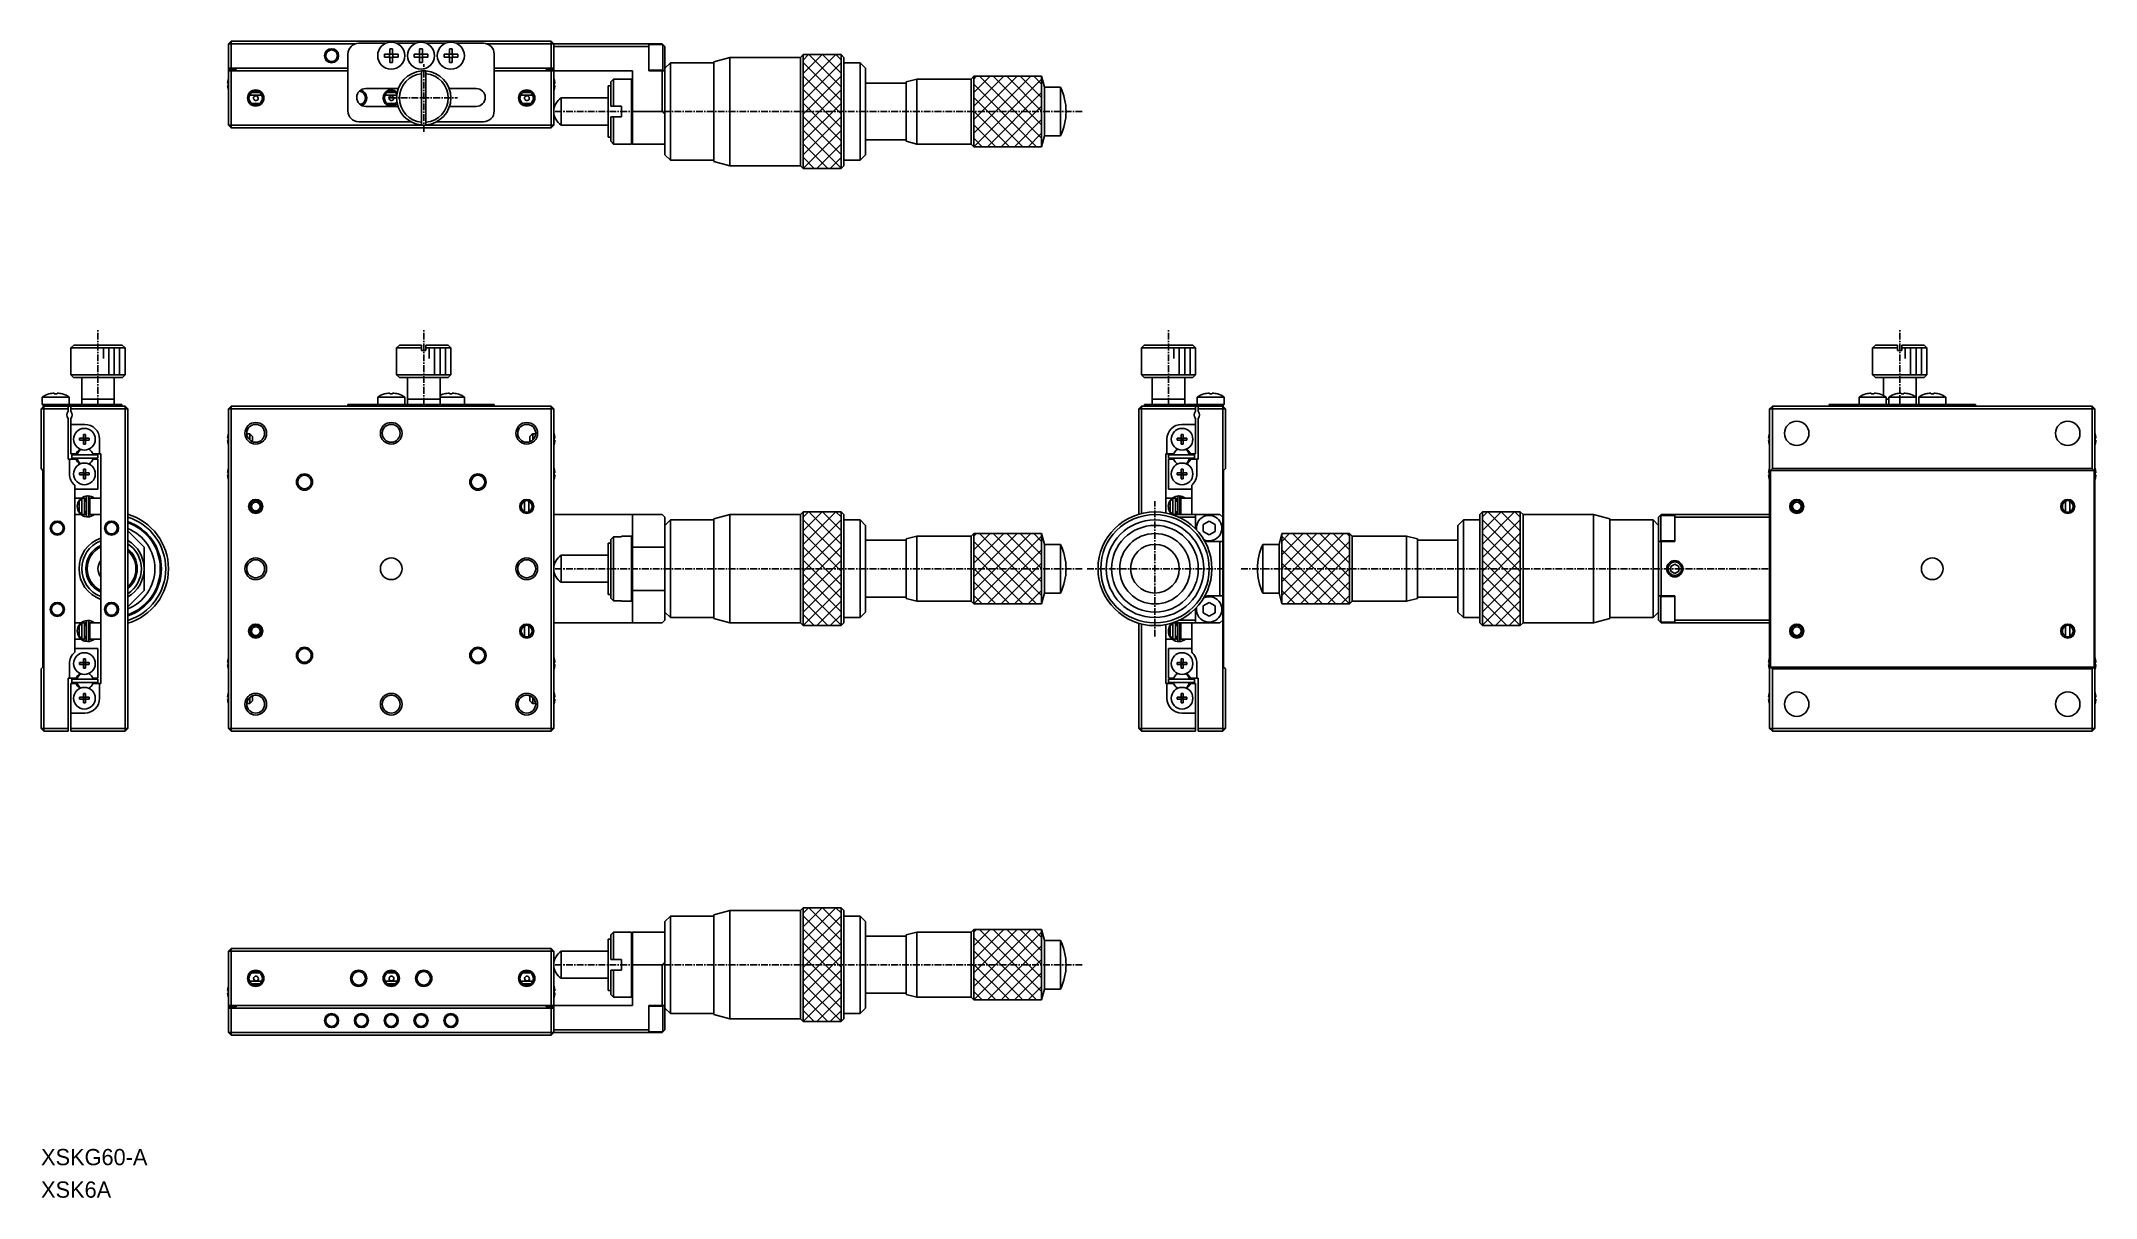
# Model space of a CAD drawing. Extents: x 912 to 1291, y -51 to 162.
import ezdxf

# ---------------------------------------------------------------- set-up
doc = ezdxf.new("R2010")
doc.units = 0
doc.linetypes.add('CENTER', pattern=[2, 1.25, -0.25, 0.25, -0.25])
doc.layers.get('0').update_dxf_attribs({"linetype": 'CONTINUOUS'})
doc.layers.add('CENTER', color=1, linetype='CENTER')

msp = doc.modelspace()

# ---------------------------------------------------------------- texts
at = {"color": 7, "linetype": 'CONTINUOUS'}
for s, p in [('XSKG60-A', (912.27, -45.02)), ('XSK6A', (912.27, -51.02))]:
    msp.add_text(s, height=3, dxfattribs=at).set_placement(p)

# ---------------------------------------------------------------- linework, layer by layer
at = {"color": 7, "linetype": 'CONTINUOUS'}
for p, q in [((946.87, 161.98), (947.37, 162.48)), ((946.87, 157.48), (946.87, 161.98)), ((946.87, 161.98), (947.37, 161.98)), ((947.37, 162.48), (1006.37, 162.48)), ((947.37, 161.98), (947.37, 162.48)), ((970.25, 161.98), (947.37, 161.98)), ((947.37, 161.98), (947.37, 157.48)), ((968.87, 149.58), (968.87, 160.08)), ((970.87, 162.08), (975.89, 162.08)), ((975.61, 160.04), (976.61, 160.04)), ((975.61, 159.52), (975.61, 160.04)), ((975.61, 159.52), (976.57, 159.52)), ((976.61, 159.52), (975.61, 159.52)), ((976.57, 159.52), (976.57, 160.04)), ((976.61, 159.52), (976.57, 159.52)), ((976.61, 160.04), (976.61, 161.04)), ((976.61, 161.04), (977.13, 161.04)), ((976.61, 160.08), (977.13, 160.08)), ((976.61, 158.52), (976.61, 159.52)), ((977.13, 159.48), (976.61, 159.48)), ((977.13, 161.04), (977.13, 160.04)), ((977.13, 160.04), (978.13, 160.04)), ((977.17, 159.52), (977.13, 159.52)), ((978.13, 159.52), (977.13, 159.52)), ((977.13, 159.52), (977.13, 158.52)), ((977.17, 160.04), (977.17, 159.52)), ((978.13, 159.52), (977.17, 159.52)), ((977.85, 162.08), (981.39, 162.08)), ((978.13, 160.04), (978.13, 159.52)), ((981.11, 160.04), (982.11, 160.04)), ((981.11, 159.52), (981.11, 160.04)), ((981.11, 159.52), (982.07, 159.52)), ((982.11, 159.52), (981.11, 159.52)), ((982.07, 159.52), (982.07, 160.04)), ((982.11, 159.52), (982.07, 159.52)), ((982.11, 160.04), (982.11, 161.04)), ((982.11, 161.04), (982.63, 161.04)), ((982.11, 160.08), (982.63, 160.08)), ((982.11, 158.52), (982.11, 159.52)), ((982.63, 159.48), (982.11, 159.48)), ((982.63, 161.04), (982.63, 160.04)), ((982.63, 160.04), (983.63, 160.04)), ((982.67, 159.52), (982.63, 159.52)), ((983.63, 159.52), (982.63, 159.52)), ((982.63, 159.52), (982.63, 158.52)), ((982.67, 160.04), (982.67, 159.52)), ((983.63, 159.52), (982.67, 159.52)), ((983.35, 162.08), (986.89, 162.08)), ((983.63, 160.04), (983.63, 159.52)), ((986.61, 160.04), (987.61, 160.04)), ((986.61, 159.52), (986.61, 160.04)), ((986.61, 159.52), (987.57, 159.52)), ((987.61, 159.52), (986.61, 159.52)), ((987.57, 159.52), (987.57, 160.04)), ((987.61, 159.52), (987.57, 159.52)), ((987.61, 160.04), (987.61, 161.04)), ((987.61, 161.04), (988.13, 161.04)), ((987.61, 160.08), (988.13, 160.08)), ((987.61, 158.52), (987.61, 159.52)), ((988.13, 159.48), (987.61, 159.48)), ((988.13, 161.04), (988.13, 160.04)), ((988.13, 160.04), (989.13, 160.04)), ((988.17, 159.52), (988.13, 159.52)), ((989.13, 159.52), (988.13, 159.52)), ((988.13, 159.52), (988.13, 158.52)), ((988.17, 160.04), (988.17, 159.52)), ((989.13, 159.52), (988.17, 159.52)), ((988.85, 162.08), (993.87, 162.08)), ((989.13, 160.04), (989.13, 159.52)), ((1006.37, 161.98), (994.49, 161.98)), ((995.87, 160.08), (995.87, 149.58)), ((1006.87, 161.98), (1006.37, 162.48)), ((1006.37, 161.98), (1006.37, 162.48)), ((1006.37, 161.98), (1006.87, 161.98)), ((1006.37, 157.48), (1006.37, 161.98)), ((1006.87, 161.98), (1024.37, 161.98)), ((1006.87, 161.98), (1006.87, 157.48)), ((1024.37, 161.48), (1006.87, 161.48)), ((1026.87, 161.98), (1024.37, 161.98)), ((1024.37, 161.98), (1024.37, 161.48)), ((1026.97, 161.83), (1024.37, 161.83)), ((1024.37, 161.48), (1024.37, 156.98)), ((1027.37, 161.48), (1026.87, 161.98)), ((1026.97, 157.13), (1026.97, 161.83)), ((1027.37, 159.48), (1027.37, 161.48)), ((1027.37, 159.48), (1027.37, 156.98)), ((1039.37, 159.48), (1036.37, 158.68)), ((1052.37, 159.48), (1039.37, 159.48)), ((1039.37, 159.48), (1039.37, 139.48)), ((1052.87, 159.98), (1052.37, 159.48)), ((1052.37, 159.48), (1052.37, 139.48)), ((1059.87, 159.98), (1052.87, 159.98)), ((1052.87, 159.98), (1052.87, 138.98)), ((1060.37, 159.48), (1059.87, 159.98)), ((1059.87, 159.98), (1059.87, 138.98)), ((1060.37, 159.48), (1060.37, 139.48)), ((946.87, 157.23), (946.87, 157.48)), ((946.87, 157.48), (947.37, 157.48)), ((946.87, 157.23), (946.87, 156.98)), ((948.27, 157.23), (946.87, 157.23)), ((946.87, 156.98), (947.37, 156.98)), ((946.87, 146.98), (946.87, 156.98)), ((947.37, 157.48), (968.87, 157.48)), ((968.87, 156.98), (947.37, 156.98)), ((947.37, 156.98), (947.37, 146.98)), ((948.27, 157.23), (948.27, 156.98)), ((977.13, 158.52), (976.61, 158.52)), ((982.63, 158.52), (982.11, 158.52)), ((982.47, 156.97), (982.47, 156.47)), ((982.47, 156.47), (982.47, 147.5)), ((983.27, 156.47), (983.27, 156.97)), ((983.27, 147.5), (983.27, 156.47)), ((988.13, 158.52), (987.61, 158.52)), ((995.87, 157.48), (1006.37, 157.48)), ((1006.37, 156.98), (995.87, 156.98)), ((1005.47, 157.23), (1005.47, 156.98)), ((1006.87, 157.23), (1005.47, 157.23)), ((1006.37, 157.48), (1006.87, 157.48)), ((1006.37, 156.98), (1006.87, 156.98)), ((1006.37, 146.98), (1006.37, 156.98)), ((1006.87, 157.48), (1006.87, 157.23)), ((1006.87, 156.98), (1006.87, 157.23)), ((1021.37, 156.98), (1006.87, 156.98)), ((1006.87, 156.98), (1006.87, 146.98)), ((1017.87, 155.48), (1017.37, 154.98)), ((1021.17, 155.48), (1017.87, 155.48)), ((1017.87, 155.48), (1017.87, 150.48)), ((1021.37, 155.28), (1021.17, 155.48)), ((1021.17, 143.48), (1021.17, 155.48)), ((1021.37, 149.48), (1021.37, 156.98)), ((1024.37, 157.13), (1026.97, 157.13)), ((1026.87, 156.98), (1024.37, 156.98)), ((1026.87, 156.98), (1027.37, 156.98)), ((1026.87, 149.48), (1026.87, 156.98)), ((1028.37, 158.48), (1027.37, 157.48)), ((1027.37, 156.98), (1027.37, 148.98)), ((1036.37, 158.48), (1028.37, 158.48)), ((1028.37, 158.48), (1028.37, 140.48)), ((1036.37, 158.68), (1036.37, 140.28)), ((1063.37, 158.48), (1060.37, 158.48)), ((1064.37, 157.48), (1063.37, 158.48)), ((1063.37, 158.48), (1063.37, 140.48)), ((1064.37, 157.48), (1064.37, 141.48)), ((1073.87, 155.48), (1071.87, 154.98)), ((1083.87, 155.48), (1073.87, 155.48)), ((1073.87, 155.48), (1073.87, 143.48)), ((1084.37, 155.98), (1083.87, 155.48)), ((1083.87, 155.48), (1083.87, 143.48)), ((1096.87, 155.98), (1084.37, 155.98)), ((1084.37, 155.98), (1084.37, 142.98)), ((1097.37, 153.98), (1096.87, 155.98)), ((1096.87, 155.98), (1096.87, 142.98)), ((946.68, 154.66), (946.8, 154.66)), ((946.8, 154.3), (946.68, 154.3)), ((946.8, 155.37), (946.8, 155.37)), ((946.8, 154.66), (946.8, 154.3)), ((946.8, 153.6), (946.8, 153.59)), ((953.02, 152.48), (950.72, 152.48)), ((972.17, 153.73), (978.19, 153.73)), ((977.9, 152.48), (975.72, 152.48)), ((987.55, 153.73), (992.57, 153.73)), ((1003.02, 152.48), (1000.72, 152.48)), ((1006.94, 155.37), (1006.94, 155.37)), ((1006.94, 154.3), (1006.94, 154.66)), ((1006.94, 154.66), (1007.06, 154.66)), ((1007.06, 154.3), (1006.94, 154.3)), ((1006.94, 153.59), (1006.94, 153.6)), ((1016.87, 151.98), (1008.21, 151.98)), ((1008.21, 151.98), (1008.21, 146.98)), ((1017.37, 154.23), (1016.87, 154.23)), ((1016.87, 154.23), (1016.87, 144.73)), ((1017.37, 150.48), (1017.37, 154.98)), ((1071.87, 154.73), (1064.37, 154.73)), ((1071.87, 154.98), (1071.87, 143.98)), ((1100.36, 153.98), (1097.37, 153.98)), ((1097.37, 153.98), (1097.37, 144.98)), ((1100.36, 153.98), (1100.36, 144.98)), ((978.12, 150.43), (972.17, 150.43)), ((992.57, 150.43), (987.62, 150.43)), ((1017.87, 150.48), (1017.37, 150.48)), ((1017.37, 148.48), (1017.87, 148.48)), ((1017.37, 143.98), (1017.37, 148.48)), ((1019.37, 150.48), (1017.87, 150.48)), ((1017.87, 148.48), (1019.37, 148.48)), ((1017.87, 148.48), (1017.87, 143.48)), ((1019.37, 148.48), (1019.37, 150.48)), ((1021.37, 143.48), (1021.37, 149.48)), ((1021.37, 149.48), (1026.87, 149.48)), ((1027.37, 148.98), (1026.87, 149.48)), ((1027.37, 148.98), (1027.37, 147.13)), ((947.37, 146.48), (946.87, 146.98)), ((947.37, 146.98), (946.87, 146.98)), ((947.37, 146.48), (947.37, 146.98)), ((947.37, 146.98), (982.87, 146.98)), ((1006.37, 146.48), (947.37, 146.48)), ((980.5, 147.58), (970.87, 147.58)), ((982.47, 147.5), (982.47, 147)), ((982.87, 146.98), (1006.37, 146.98)), ((983.27, 147), (983.27, 147.5)), ((993.87, 147.58), (985.24, 147.58)), ((1006.87, 146.98), (1006.37, 146.98)), ((1006.87, 146.98), (1006.37, 146.48)), ((1006.37, 146.98), (1006.37, 146.48)), ((1008.21, 146.98), (1016.87, 146.98)), ((1016.87, 144.73), (1017.37, 144.73)), ((1027.37, 147.13), (1027.37, 141.48)), ((1064.37, 144.23), (1071.87, 144.23)), ((1096.87, 142.98), (1097.37, 144.98)), ((1097.37, 144.98), (1100.36, 144.98)), ((1017.37, 143.98), (1017.87, 143.48)), ((1017.87, 143.48), (1021.17, 143.48)), ((1021.17, 143.48), (1021.37, 143.68)), ((1027.37, 143.48), (1021.37, 143.48)), ((1027.37, 141.48), (1028.37, 140.48)), ((1028.37, 140.48), (1036.37, 140.48)), ((1036.37, 140.28), (1039.37, 139.48)), ((1060.37, 140.48), (1063.37, 140.48)), ((1063.37, 140.48), (1064.37, 141.48)), ((1071.87, 143.98), (1073.87, 143.48)), ((1073.87, 143.48), (1083.87, 143.48)), ((1083.87, 143.48), (1084.37, 142.98)), ((1084.37, 142.98), (1096.87, 142.98)), ((1039.37, 139.48), (1052.37, 139.48)), ((1052.37, 139.48), (1052.87, 138.98)), ((1052.87, 138.98), (1059.87, 138.98)), ((1059.87, 138.98), (1060.37, 139.48)), ((917.79, 105.88), (918.29, 106.38)), ((918.29, 106.38), (927.26, 106.38)), ((927.26, 106.38), (927.76, 105.88)), ((978.37, 106.38), (977.87, 105.88)), ((978.37, 106.38), (982.47, 106.38)), ((978.37, 106.38), (982.47, 106.38)), ((982.47, 106.38), (982.47, 105.88)), ((983.27, 105.88), (983.27, 106.38)), ((983.27, 106.38), (987.37, 106.38)), ((983.27, 106.38), (987.37, 106.38)), ((987.87, 105.88), (987.37, 106.38)), ((1115.29, 105.88), (1115.79, 106.38)), ((1115.79, 106.38), (1124.76, 106.38)), ((1124.76, 106.38), (1125.26, 105.88)), ((1250.68, 106.38), (1250.18, 105.88)), ((1250.68, 106.38), (1254.78, 106.38)), ((1254.78, 106.38), (1254.78, 105.88)), ((1255.58, 105.88), (1255.58, 106.38)), ((1255.58, 106.38), (1259.68, 106.38)), ((1260.18, 105.88), (1259.68, 106.38)), ((917.77, 105.38), (917.77, 100.88)), ((917.77, 105.38), (917.79, 105.38)), ((927.76, 105.88), (917.79, 105.88)), ((917.79, 105.38), (917.79, 105.88)), ((927.76, 105.88), (927.76, 105.38)), ((927.76, 105.38), (927.77, 105.38)), ((927.77, 100.88), (927.77, 105.38)), ((977.87, 105.88), (977.87, 100.88)), ((982.47, 105.88), (977.87, 105.88)), ((982.47, 105.88), (982.47, 105.38)), ((982.47, 105.38), (983.27, 105.38)), ((982.47, 105.38), (983.27, 105.38)), ((983.27, 105.38), (983.27, 105.88)), ((987.87, 105.88), (983.27, 105.88)), ((987.87, 100.88), (987.87, 105.88)), ((1115.27, 105.38), (1115.27, 100.88)), ((1115.27, 105.38), (1115.29, 105.38)), ((1125.26, 105.88), (1115.29, 105.88)), ((1115.29, 105.38), (1115.29, 105.88)), ((1125.26, 105.88), (1125.26, 105.38)), ((1125.26, 105.38), (1125.27, 105.38)), ((1125.27, 100.88), (1125.27, 105.38)), ((1250.18, 105.88), (1250.18, 100.88)), ((1254.78, 105.88), (1250.18, 105.88)), ((1254.78, 105.88), (1254.78, 105.38)), ((1254.78, 105.38), (1255.58, 105.38)), ((1255.58, 105.38), (1255.58, 105.88)), ((1260.18, 105.88), (1255.58, 105.88)), ((1260.18, 100.88), (1260.18, 105.88)), ((917.77, 100.88), (918.27, 100.38)), ((917.77, 100.88), (927.77, 100.88)), ((927.27, 100.38), (918.27, 100.38)), ((919.77, 100.38), (919.77, 96.38)), ((925.77, 96.38), (925.77, 100.38)), ((927.27, 100.38), (927.77, 100.88)), ((977.87, 100.88), (978.37, 100.38)), ((977.87, 100.88), (987.87, 100.88)), ((987.37, 100.38), (978.37, 100.38)), ((979.87, 100.38), (979.87, 96.38)), ((985.87, 96.38), (985.87, 100.38)), ((987.37, 100.38), (987.87, 100.88)), ((1115.27, 100.88), (1115.77, 100.38)), ((1115.27, 100.88), (1125.27, 100.88)), ((1124.77, 100.38), (1115.77, 100.38)), ((1117.27, 100.38), (1117.27, 96.38)), ((1123.27, 96.38), (1123.27, 100.38)), ((1124.77, 100.38), (1125.27, 100.88)), ((1250.18, 100.88), (1250.68, 100.38)), ((1250.18, 100.88), (1255.18, 100.88)), ((1255.18, 100.38), (1250.68, 100.38)), ((1252.18, 100.38), (1250.68, 100.38)), ((1252.18, 100.38), (1252.18, 97.06)), ((1252.18, 100.38), (1255.18, 100.38)), ((1258.18, 100.38), (1252.18, 100.38)), ((1255.18, 100.88), (1260.18, 100.88)), ((1255.18, 100.38), (1258.18, 100.38)), ((1259.68, 100.38), (1255.18, 100.38)), ((1258.18, 96.77), (1258.18, 100.38)), ((1259.68, 100.38), (1258.18, 100.38)), ((1259.68, 100.38), (1260.18, 100.88)), ((912.77, 95.08), (912.27, 94.58)), ((912.47, 96.77), (912.47, 95.38)), ((912.47, 96.77), (917.47, 96.77)), ((912.47, 95.38), (912.67, 95.38)), ((912.67, 95.38), (914.67, 95.38)), ((912.67, 95.08), (912.67, 95.38)), ((912.77, 95.08), (912.67, 95.08)), ((912.77, 95.08), (917.27, 95.08)), ((912.77, 94.58), (912.77, 95.08)), ((913.72, 97.35), (913.71, 97.35)), ((916.05, 95.38), (914.67, 95.38)), ((914.71, 97.35), (914.71, 97.52)), ((915.23, 97.35), (914.71, 97.35)), ((915.23, 97.52), (915.23, 97.35)), ((925.17, 95.38), (916.05, 95.38)), ((916.24, 97.35), (916.23, 97.35)), ((917.27, 94.58), (917.27, 95.08)), ((917.27, 95.08), (917.77, 95.08)), ((917.47, 95.38), (917.47, 96.77)), ((917.77, 94.58), (917.77, 95.08)), ((917.77, 95.08), (927.77, 95.08)), ((919.77, 96.38), (919.77, 95.38)), ((925.77, 96.38), (919.77, 96.38)), ((919.77, 96.38), (925.77, 96.38)), ((925.17, 95.38), (927.17, 95.38)), ((925.77, 95.38), (925.77, 96.38)), ((927.17, 95.38), (927.17, 95.08)), ((928.27, 94.58), (927.77, 95.08)), ((927.77, 95.08), (927.77, 94.58)), ((947.37, 95.08), (946.87, 94.58)), ((947.37, 95.08), (1006.37, 95.08)), ((947.37, 94.58), (947.37, 95.08)), ((968.87, 95.38), (970.87, 95.38)), ((968.87, 95.08), (968.87, 95.38)), ((975.79, 95.38), (970.87, 95.38)), ((974.37, 96.77), (974.37, 95.38)), ((974.37, 96.77), (979.37, 96.77)), ((975.61, 97.35), (975.61, 97.35)), ((975.61, 97.35), (975.61, 97.35)), ((977.94, 95.38), (975.79, 95.38)), ((976.61, 97.35), (976.61, 97.52)), ((977.13, 97.35), (976.61, 97.35)), ((977.13, 97.52), (977.13, 97.35)), ((981.29, 95.38), (977.94, 95.38)), ((978.13, 97.35), (978.13, 97.35)), ((978.13, 97.35), (978.13, 97.35)), ((979.37, 95.38), (979.37, 96.77)), ((979.87, 96.38), (979.87, 95.38)), ((985.87, 96.38), (979.87, 96.38)), ((979.87, 96.38), (985.87, 96.38)), ((983.44, 95.38), (981.29, 95.38)), ((986.79, 95.38), (983.44, 95.38)), ((985.87, 96.77), (990.37, 96.77)), ((985.87, 95.38), (985.87, 96.38)), ((986.61, 97.35), (986.61, 97.35)), ((986.61, 97.35), (986.61, 97.35)), ((988.94, 95.38), (986.79, 95.38)), ((987.61, 97.35), (987.61, 97.52)), ((988.13, 97.35), (987.61, 97.35)), ((988.13, 97.52), (988.13, 97.35)), ((993.87, 95.38), (988.94, 95.38)), ((989.13, 97.35), (989.13, 97.35)), ((989.13, 97.35), (989.13, 97.35)), ((990.37, 95.38), (990.37, 96.77)), ((993.87, 95.38), (995.87, 95.38)), ((995.87, 95.38), (995.87, 95.08)), ((1006.87, 94.58), (1006.37, 95.08)), ((1006.37, 95.08), (1006.37, 94.58)), ((1115.27, 95.08), (1114.77, 94.58)), ((1115.27, 95.08), (1125.27, 95.08)), ((1115.27, 94.58), (1115.27, 95.08)), ((1115.87, 95.38), (1117.87, 95.38)), ((1115.87, 95.08), (1115.87, 95.38)), ((1117.27, 96.38), (1117.27, 95.38)), ((1123.27, 96.38), (1117.27, 96.38)), ((1117.27, 96.38), (1123.27, 96.38)), ((1127, 95.38), (1117.87, 95.38)), ((1123.27, 95.38), (1123.27, 96.38)), ((1125.27, 95.08), (1125.27, 94.58)), ((1125.27, 95.08), (1125.77, 95.08)), ((1125.57, 96.77), (1125.57, 95.38)), ((1125.57, 96.77), (1130.57, 96.77)), ((1125.77, 95.08), (1130.27, 95.08)), ((1125.77, 95.08), (1125.77, 94.58)), ((1126.82, 97.35), (1126.81, 97.35)), ((1128.37, 95.38), (1127, 95.38)), ((1127.81, 97.35), (1127.81, 97.52)), ((1128.33, 97.35), (1127.81, 97.35)), ((1128.33, 97.52), (1128.33, 97.35)), ((1128.37, 95.38), (1130.37, 95.38)), ((1129.34, 97.35), (1129.33, 97.35)), ((1130.27, 95.08), (1130.77, 94.58)), ((1130.27, 95.08), (1130.27, 94.58)), ((1130.37, 95.08), (1130.27, 95.08)), ((1130.37, 95.38), (1130.37, 95.08)), ((1130.37, 95.38), (1130.57, 95.38)), ((1130.57, 95.38), (1130.57, 96.77)), ((1231.68, 95.08), (1231.18, 94.58)), ((1231.68, 95.08), (1243.56, 95.08)), ((1231.68, 95.08), (1231.68, 94.58)), ((1242.18, 95.38), (1244.18, 95.38)), ((1242.18, 95.08), (1242.18, 95.38)), ((1244.18, 95.08), (1243.56, 95.08)), ((1249.11, 95.38), (1244.18, 95.38)), ((1244.18, 95.08), (1267.18, 95.08)), ((1247.68, 96.77), (1247.68, 95.38)), ((1247.68, 96.77), (1250.18, 96.77)), ((1248.92, 97.35), (1248.92, 97.35)), ((1249.2, 95.38), (1249.11, 95.38)), ((1249.2, 95.38), (1250.18, 95.38)), ((1249.92, 97.35), (1249.92, 97.52)), ((1250.44, 97.35), (1249.92, 97.35)), ((1250.18, 96.77), (1252.68, 96.77)), ((1250.18, 95.38), (1251.16, 95.38)), ((1250.44, 97.52), (1250.44, 97.35)), ((1251.26, 95.38), (1251.16, 95.38)), ((1254.61, 95.38), (1251.26, 95.38)), ((1251.44, 97.35), (1251.44, 97.35)), ((1252.68, 95.38), (1252.68, 96.77)), ((1253.18, 96.38), (1252.68, 96.38)), ((1252.68, 96.38), (1253.18, 96.38)), ((1253.18, 96.77), (1253.18, 95.38)), ((1253.18, 96.77), (1255.68, 96.77)), ((1254.42, 97.35), (1254.42, 97.35)), ((1254.7, 95.38), (1254.61, 95.38)), ((1254.7, 95.38), (1255.68, 95.38)), ((1255.42, 97.35), (1255.42, 97.52)), ((1255.94, 97.35), (1255.42, 97.35)), ((1255.68, 96.77), (1258.18, 96.77)), ((1255.68, 95.38), (1256.66, 95.38)), ((1255.94, 97.52), (1255.94, 97.35)), ((1256.76, 95.38), (1256.66, 95.38)), ((1260.11, 95.38), (1256.76, 95.38)), ((1256.94, 97.35), (1256.94, 97.35)), ((1258.18, 95.38), (1258.18, 96.77)), ((1258.68, 96.77), (1258.68, 95.38)), ((1258.68, 96.77), (1261.18, 96.77)), ((1259.92, 97.35), (1259.92, 97.35)), ((1260.2, 95.38), (1260.11, 95.38)), ((1260.2, 95.38), (1261.18, 95.38)), ((1260.92, 97.35), (1260.92, 97.52)), ((1261.44, 97.35), (1260.92, 97.35)), ((1261.18, 96.77), (1263.68, 96.77)), ((1261.18, 95.38), (1262.16, 95.38)), ((1261.44, 97.52), (1261.44, 97.35)), ((1262.26, 95.38), (1262.16, 95.38)), ((1267.18, 95.38), (1262.26, 95.38)), ((1262.44, 97.35), (1262.44, 97.35)), ((1263.68, 95.38), (1263.68, 96.77)), ((1267.18, 95.38), (1269.18, 95.38)), ((1267.8, 95.08), (1267.18, 95.08)), ((1267.8, 95.08), (1290.68, 95.08)), ((1269.18, 95.38), (1269.18, 95.08)), ((1291.18, 94.58), (1290.68, 95.08)), ((1290.68, 95.08), (1290.68, 94.58)), ((912.27, 83.58), (912.27, 94.58)), ((912.77, 94.58), (912.27, 94.58)), ((917.27, 94.58), (912.77, 94.58)), ((912.77, 94.58), (912.77, 35.58)), ((917.27, 94.14), (917.27, 94.58)), ((917.27, 85.28), (917.27, 92.82)), ((917.77, 94.58), (917.77, 94.14)), ((927.77, 94.58), (917.77, 94.58)), ((917.77, 92.82), (917.77, 91.73)), ((917.77, 86.28), (917.77, 91.73)), ((917.77, 91.73), (920.32, 91.73)), ((928.27, 94.58), (927.77, 94.58)), ((927.77, 35.58), (927.77, 94.58)), ((928.27, 94.58), (928.27, 35.58)), ((946.87, 35.58), (946.87, 94.58)), ((947.37, 94.58), (946.87, 94.58)), ((947.37, 94.58), (947.37, 35.58)), ((1006.37, 94.58), (947.37, 94.58)), ((1006.87, 94.58), (1006.37, 94.58)), ((1006.37, 35.58), (1006.37, 94.58)), ((1006.87, 94.58), (1006.87, 35.58)), ((1114.77, 75.15), (1114.77, 94.58)), ((1115.27, 94.58), (1114.77, 94.58)), ((1125.27, 94.58), (1115.27, 94.58)), ((1115.27, 94.58), (1115.27, 75.28)), ((1125.27, 91.73), (1122.72, 91.73)), ((1125.27, 94.14), (1125.27, 94.58)), ((1125.27, 91.73), (1125.27, 92.82)), ((1125.27, 86.28), (1125.27, 91.73)), ((1125.77, 94.58), (1125.77, 94.14)), ((1130.27, 94.58), (1125.77, 94.58)), ((1125.77, 92.82), (1125.77, 85.28)), ((1130.27, 94.58), (1130.77, 94.58)), ((1130.27, 74.58), (1130.27, 94.58)), ((1130.77, 94.58), (1130.77, 83.58)), ((1231.18, 94.58), (1231.68, 94.58)), ((1231.18, 74.58), (1231.18, 94.58)), ((1290.68, 94.58), (1231.68, 94.58)), ((1231.68, 94.58), (1231.68, 83.58)), ((1291.18, 94.58), (1290.68, 94.58)), ((1290.68, 83.58), (1290.68, 94.58)), ((1291.18, 94.58), (1291.18, 35.58)), ((919.39, 88.8), (919.39, 89.16)), ((919.39, 89.16), (920.09, 89.16)), ((920.09, 88.8), (919.39, 88.8)), ((920.09, 89.16), (920.09, 89.87)), ((920.09, 89.87), (920.45, 89.87)), ((920.11, 89.15), (920.09, 89.16)), ((920.11, 88.81), (920.09, 88.8)), ((920.09, 88.1), (920.09, 88.8)), ((920.45, 88.1), (920.09, 88.1)), ((920.11, 88.81), (920.11, 89.15)), ((920.11, 89.15), (920.44, 89.15)), ((920.44, 88.81), (920.11, 88.81)), ((920.44, 89.15), (920.45, 89.16)), ((920.44, 89.15), (920.44, 88.81)), ((920.44, 88.81), (920.45, 88.8)), ((920.45, 89.87), (920.45, 89.16)), ((920.45, 89.16), (921.16, 89.16)), ((921.16, 88.8), (920.45, 88.8)), ((920.45, 88.8), (920.45, 88.1)), ((921.16, 89.16), (921.16, 88.8)), ((923.07, 88.98), (923.07, 86.28)), ((946.68, 89.16), (946.8, 89.16)), ((946.8, 88.8), (946.68, 88.8)), ((946.8, 89.87), (946.8, 89.87)), ((946.8, 89.16), (946.8, 88.8)), ((946.8, 88.1), (946.8, 88.09)), ((950.77, 89.98), (950.22, 89.98)), ((950.97, 89.78), (950.77, 89.98)), ((950.77, 88.9), (950.77, 89.98)), ((951.27, 89.48), (950.97, 89.78)), ((951.27, 89.48), (951.27, 88.55)), ((1002.77, 89.78), (1002.47, 89.48)), ((1002.47, 88.55), (1002.47, 89.48)), ((1002.97, 89.98), (1002.77, 89.78)), ((1003.52, 89.98), (1002.97, 89.98)), ((1002.97, 89.98), (1002.97, 88.9)), ((1006.94, 89.87), (1006.94, 89.87)), ((1006.94, 89.16), (1007.06, 89.16)), ((1006.94, 88.8), (1006.94, 89.16)), ((1007.06, 88.8), (1006.94, 88.8)), ((1006.94, 88.09), (1006.94, 88.1)), ((1119.97, 88.98), (1119.97, 86.28)), ((1121.89, 89.16), (1122.59, 89.16)), ((1121.89, 88.8), (1121.89, 89.16)), ((1122.59, 88.8), (1121.89, 88.8)), ((1122.59, 89.16), (1122.59, 89.87)), ((1122.59, 89.87), (1122.95, 89.87)), ((1122.61, 89.15), (1122.59, 89.16)), ((1122.61, 88.81), (1122.59, 88.8)), ((1122.59, 88.1), (1122.59, 88.8)), ((1122.95, 88.1), (1122.59, 88.1)), ((1122.61, 88.81), (1122.61, 89.15)), ((1122.61, 89.15), (1122.94, 89.15)), ((1122.94, 88.81), (1122.61, 88.81)), ((1122.94, 89.15), (1122.95, 89.16)), ((1122.94, 89.15), (1122.94, 88.81)), ((1122.94, 88.81), (1122.95, 88.8)), ((1122.95, 89.87), (1122.95, 89.16)), ((1122.95, 89.16), (1123.66, 89.16)), ((1123.66, 88.8), (1122.95, 88.8)), ((1122.95, 88.8), (1122.95, 88.1)), ((1123.66, 89.16), (1123.66, 88.8)), ((1230.99, 89.16), (1231.11, 89.16)), ((1231.11, 88.8), (1230.99, 88.8)), ((1231.11, 89.87), (1231.11, 89.87)), ((1231.11, 89.16), (1231.11, 88.8)), ((1231.11, 88.1), (1231.11, 88.09)), ((1291.25, 89.87), (1291.25, 89.87)), ((1291.25, 88.8), (1291.25, 89.16)), ((1291.25, 89.16), (1291.37, 89.16)), ((1291.37, 88.8), (1291.25, 88.8)), ((1291.25, 88.09), (1291.25, 88.1)), ((912.27, 83.58), (912.62, 83.23)), ((917.52, 85.28), (917.27, 85.28)), ((917.52, 85.28), (918.72, 85.28)), ((917.52, 82.58), (917.52, 85.28)), ((917.77, 86.28), (918.72, 86.28)), ((917.97, 86.08), (917.97, 85.48)), ((922.77, 86.08), (917.97, 86.08)), ((917.97, 85.48), (922.77, 85.48)), ((918.72, 86.28), (918.87, 86.54)), ((918.87, 85.02), (918.72, 85.28)), ((920.09, 82.76), (920.09, 83.47)), ((920.09, 83.47), (920.45, 83.47)), ((920.45, 83.47), (920.45, 82.76)), ((921.68, 86.54), (921.83, 86.28)), ((921.83, 85.28), (921.68, 85.02)), ((921.83, 86.28), (923.07, 86.28)), ((921.83, 85.28), (922.77, 85.28)), ((922.77, 86.08), (922.77, 85.48)), ((922.77, 85.28), (922.77, 79.78)), ((923.27, 86.28), (923.07, 86.28)), ((923.27, 86.28), (923.27, 43.88)), ((946.8, 83.47), (946.8, 83.47)), ((1006.94, 83.47), (1006.94, 83.47)), ((1119.77, 75.39), (1119.77, 86.28)), ((1119.77, 86.28), (1119.97, 86.28)), ((1121.22, 86.28), (1119.97, 86.28)), ((1125.07, 86.08), (1120.27, 86.08)), ((1120.27, 86.08), (1120.27, 85.48)), ((1120.27, 85.48), (1125.07, 85.48)), ((1121.22, 85.28), (1120.27, 85.28)), ((1120.27, 79.78), (1120.27, 85.28)), ((1121.22, 86.28), (1121.37, 86.54)), ((1121.22, 85.28), (1121.37, 85.02)), ((1122.59, 82.76), (1122.59, 83.47)), ((1122.59, 83.47), (1122.95, 83.47)), ((1122.95, 83.47), (1122.95, 82.76)), ((1124.18, 86.54), (1124.33, 86.28)), ((1124.18, 85.02), (1124.33, 85.28)), ((1125.27, 86.28), (1124.33, 86.28)), ((1125.52, 85.28), (1124.33, 85.28)), ((1125.07, 86.08), (1125.07, 85.48)), ((1125.77, 85.28), (1125.52, 85.28)), ((1125.52, 85.28), (1125.52, 82.58)), ((1130.42, 83.23), (1130.77, 83.58)), ((1231.11, 83.47), (1231.11, 83.47)), ((1231.33, 83.23), (1231.68, 83.58)), ((1231.68, 83.58), (1290.68, 83.58)), ((1290.68, 83.58), (1291.03, 83.23)), ((1291.25, 83.47), (1291.25, 83.47)), ((912.62, 83.23), (912.62, 46.93)), ((918.47, 77.66), (918.47, 80.5)), ((918.47, 79.78), (922.77, 79.78)), ((919.39, 82.76), (920.09, 82.76)), ((919.39, 82.4), (919.39, 82.76)), ((920.09, 82.4), (919.39, 82.4)), ((920.11, 82.75), (920.09, 82.76)), ((920.11, 82.41), (920.09, 82.4)), ((920.09, 81.7), (920.09, 82.4)), ((920.45, 81.7), (920.09, 81.7)), ((920.11, 82.41), (920.11, 82.75)), ((920.11, 82.75), (920.44, 82.75)), ((920.44, 82.41), (920.11, 82.41)), ((920.44, 82.75), (920.45, 82.76)), ((920.44, 82.75), (920.44, 82.41)), ((920.44, 82.41), (920.45, 82.4)), ((920.45, 82.76), (921.16, 82.76)), ((921.16, 82.4), (920.45, 82.4)), ((920.45, 82.4), (920.45, 81.7)), ((921.16, 82.76), (921.16, 82.4)), ((946.68, 82.76), (946.8, 82.76)), ((946.8, 82.4), (946.68, 82.4)), ((946.8, 82.76), (946.8, 82.4)), ((946.8, 81.7), (946.8, 81.69)), ((1006.94, 82.76), (1007.06, 82.76)), ((1006.94, 82.4), (1006.94, 82.76)), ((1007.06, 82.4), (1006.94, 82.4)), ((1006.94, 81.69), (1006.94, 81.7)), ((1124.57, 79.78), (1120.27, 79.78)), ((1121.89, 82.76), (1122.59, 82.76)), ((1121.89, 82.4), (1121.89, 82.76)), ((1122.59, 82.4), (1121.89, 82.4)), ((1122.61, 82.75), (1122.59, 82.76)), ((1122.61, 82.41), (1122.59, 82.4)), ((1122.59, 81.7), (1122.59, 82.4)), ((1122.95, 81.7), (1122.59, 81.7)), ((1122.61, 82.41), (1122.61, 82.75)), ((1122.61, 82.75), (1122.94, 82.75)), ((1122.94, 82.41), (1122.61, 82.41)), ((1122.94, 82.75), (1122.95, 82.76)), ((1122.94, 82.75), (1122.94, 82.41)), ((1122.94, 82.41), (1122.95, 82.4)), ((1122.95, 82.76), (1123.66, 82.76)), ((1123.66, 82.4), (1122.95, 82.4)), ((1122.95, 82.4), (1122.95, 81.7)), ((1123.66, 82.76), (1123.66, 82.4)), ((1124.57, 80.5), (1124.57, 77.66)), ((1130.42, 46.93), (1130.42, 83.23)), ((1230.99, 82.76), (1231.11, 82.76)), ((1231.11, 82.4), (1230.99, 82.4)), ((1231.11, 82.76), (1231.11, 82.4)), ((1231.11, 81.7), (1231.11, 81.69)), ((1231.33, 83.23), (1291.03, 83.23)), ((1231.33, 46.93), (1231.33, 83.23)), ((1291.03, 83.23), (1291.03, 46.93)), ((1291.25, 82.4), (1291.25, 82.76)), ((1291.25, 82.76), (1291.37, 82.76)), ((1291.37, 82.4), (1291.25, 82.4)), ((1291.25, 81.69), (1291.25, 81.7)), ((919.64, 78.08), (918.47, 78.08)), ((918.47, 75.51), (918.47, 77.66)), ((919.27, 77.5), (919.77, 78.03)), ((919.27, 75.67), (919.27, 77.5)), ((920.27, 78.08), (919.77, 78.08)), ((919.77, 78.08), (919.77, 78.03)), ((919.77, 78.03), (919.77, 75.14)), ((920.11, 78.37), (920.09, 78.36)), ((920.11, 78.37), (920.1, 78.37)), ((920.17, 78.39), (920.11, 78.37)), ((920.27, 78.02), (920.68, 78.13)), ((920.27, 75.08), (920.27, 78.08)), ((920.68, 77.58), (920.27, 77.58)), ((920.47, 77.58), (920.47, 78.02)), ((920.47, 77.58), (920.47, 78.02)), ((920.68, 78.33), (920.68, 74.83)), ((921.07, 74.83), (921.07, 78.33)), ((921.07, 78.13), (921.28, 78.09)), ((921.27, 77.58), (921.07, 77.58)), ((923.27, 78.08), (921.27, 78.08)), ((921.27, 78.08), (921.27, 75.08)), ((921.28, 78.09), (921.29, 78.08)), ((1001.48, 75.58), (1001.46, 77.58)), ((1001.46, 77.58), (1001.46, 77.5)), ((1001.48, 75.66), (1001.46, 77.5)), ((1002.26, 77.5), (1002.26, 77.59)), ((1002.26, 77.5), (1002.28, 75.67)), ((1120.94, 78.08), (1119.77, 78.08)), ((1120.57, 77.5), (1121.07, 78.03)), ((1120.57, 75.67), (1120.57, 77.5)), ((1120.94, 78.08), (1120.94, 78.08)), ((1121.57, 78.08), (1121.07, 78.08)), ((1121.07, 78.08), (1121.07, 78.03)), ((1121.07, 78.03), (1121.07, 75.14)), ((1121.57, 78.02), (1121.98, 78.13)), ((1121.57, 75.08), (1121.57, 78.08)), ((1121.57, 77.58), (1121.57, 78.08)), ((1121.98, 77.58), (1121.57, 77.58)), ((1121.57, 75.58), (1121.57, 77.58)), ((1121.57, 77.58), (1121.57, 75.58)), ((1121.76, 78.08), (1121.76, 78.08)), ((1121.76, 78.08), (1121.76, 78.08)), ((1121.76, 78.08), (1121.76, 78.08)), ((1121.76, 78.08), (1121.76, 78.08)), ((1121.77, 78.08), (1121.76, 78.08)), ((1121.77, 77.58), (1121.77, 78.08)), ((1121.98, 78.33), (1121.98, 75.08)), ((1122.89, 78.39), (1122.2, 78.53)), ((1122.37, 75.08), (1122.37, 78.33)), ((1122.57, 77.58), (1122.37, 77.58)), ((1124.57, 78.08), (1122.57, 78.08)), ((1122.57, 78.08), (1122.57, 75.08)), ((1122.95, 78.37), (1122.85, 78.08)), ((1123.41, 78.08), (1122.94, 78.37)), ((1122.95, 78.37), (1122.95, 78.37)), ((1124.57, 77.66), (1124.57, 75.51)), ((1285.78, 77.58), (1285.78, 77.5)), ((1285.78, 75.67), (1285.78, 77.5)), ((1286.58, 77.5), (1286.58, 77.58)), ((1286.58, 77.5), (1286.58, 75.67)), ((918.47, 54.66), (918.47, 75.51)), ((918.47, 75.08), (919.64, 75.08)), ((919.77, 75.14), (919.27, 75.67)), ((919.77, 75.14), (919.77, 75.08)), ((919.77, 75.08), (920.27, 75.08)), ((920.08, 74.81), (920.1, 74.8)), ((920.1, 74.8), (920.17, 75.02)), ((920.11, 74.8), (920.11, 74.79)), ((920.11, 74.8), (920.11, 74.8)), ((920.11, 74.8), (920.11, 74.8)), ((920.16, 74.78), (920.85, 74.64)), ((920.17, 75.02), (920.2, 75.08)), ((920.26, 75.15), (920.25, 75.16)), ((920.27, 75.58), (920.68, 75.58)), ((920.47, 75.14), (920.47, 75.58)), ((920.47, 75.14), (920.47, 75.58)), ((921.07, 75.58), (921.27, 75.58)), ((921.28, 75.08), (921.07, 75.04)), ((921.27, 75.08), (921.07, 75.08)), ((921.27, 75.08), (923.27, 75.08)), ((921.29, 75.08), (921.28, 75.08)), ((931.27, 69.08), (928.27, 72.08)), ((1001.48, 75.66), (1001.48, 75.58)), ((1002.28, 75.59), (1002.28, 75.67)), ((1021.37, 75.08), (1006.87, 75.08)), ((1021.37, 75.08), (1026.87, 75.08)), ((1021.37, 69.08), (1021.37, 75.08)), ((1027.37, 74.58), (1026.87, 75.08)), ((1027.37, 74.58), (1027.37, 72.73)), ((1028.37, 74.08), (1027.37, 73.08)), ((1027.37, 72.73), (1027.37, 65.08)), ((1036.37, 74.08), (1028.37, 74.08)), ((1028.37, 74.08), (1028.37, 56.08)), ((1039.37, 75.08), (1036.37, 74.28)), ((1036.37, 74.28), (1036.37, 55.88)), ((1052.37, 75.08), (1039.37, 75.08)), ((1039.37, 75.08), (1039.37, 55.08)), ((1052.87, 75.58), (1052.37, 75.08)), ((1052.37, 75.08), (1052.37, 55.08)), ((1059.87, 75.58), (1052.87, 75.58)), ((1052.87, 75.58), (1052.87, 54.58)), ((1060.37, 75.08), (1059.87, 75.58)), ((1059.87, 75.58), (1059.87, 54.58)), ((1060.37, 75.08), (1060.37, 55.08)), ((1063.37, 74.08), (1060.37, 74.08)), ((1064.37, 73.08), (1063.37, 74.08)), ((1063.37, 74.08), (1063.37, 56.08)), ((1064.37, 73.08), (1064.37, 57.08)), ((1120.57, 75.66), (1120.57, 75.67)), ((1121.07, 75.14), (1120.57, 75.67)), ((1120.92, 75.1), (1120.94, 75.08)), ((1120.98, 75.08), (1125.27, 75.08)), ((1121.07, 75.14), (1121.07, 75.08)), ((1121.57, 75.58), (1121.98, 75.58)), ((1121.57, 75.08), (1121.57, 75.58)), ((1121.76, 75.08), (1121.57, 75.15)), ((1121.77, 75.08), (1121.77, 75.58)), ((1125.27, 74.58), (1122.25, 74.58)), ((1122.37, 75.58), (1122.57, 75.58)), ((1124.57, 75.51), (1124.57, 75.08)), ((1129.77, 75.08), (1125.27, 75.08)), ((1125.27, 75.08), (1125.27, 74.58)), ((1125.27, 74.58), (1125.27, 72.58)), ((1126.67, 73.22), (1127.77, 73.85)), ((1126.67, 71.95), (1126.67, 73.22)), ((1127.77, 73.85), (1128.87, 73.22)), ((1128.87, 73.22), (1128.87, 71.95)), ((1130.27, 74.58), (1129.77, 75.08)), ((1130.27, 70.08), (1130.27, 74.58)), ((1174.68, 74.08), (1173.68, 73.08)), ((1173.68, 65.08), (1173.68, 73.08)), ((1177.68, 74.08), (1174.68, 74.08)), ((1174.68, 65.08), (1174.68, 74.08)), ((1178.18, 75.58), (1177.68, 75.08)), ((1177.68, 65.08), (1177.68, 75.08)), ((1185.18, 75.58), (1178.18, 75.58)), ((1178.18, 65.08), (1178.18, 75.58)), ((1185.68, 75.08), (1185.18, 75.58)), ((1185.18, 65.08), (1185.18, 75.58)), ((1198.68, 75.08), (1185.68, 75.08)), ((1185.68, 65.08), (1185.68, 75.08)), ((1201.68, 74.28), (1198.68, 75.08)), ((1198.68, 65.08), (1198.68, 75.08)), ((1201.68, 65.08), (1201.68, 74.28)), ((1209.68, 74.08), (1201.68, 74.08)), ((1210.68, 73.08), (1209.68, 74.08)), ((1209.68, 65.08), (1209.68, 74.08)), ((1211.18, 75.08), (1210.68, 74.58)), ((1210.68, 74.58), (1210.68, 72.58)), ((1210.68, 70.08), (1210.68, 72.58)), ((1213.68, 74.93), (1211.08, 74.93)), ((1211.08, 74.93), (1211.08, 70.23)), ((1211.18, 75.08), (1213.68, 75.08)), ((1213.68, 75.08), (1231.18, 75.08)), ((1213.68, 74.58), (1213.68, 75.08)), ((1231.18, 74.58), (1213.68, 74.58)), ((1213.68, 70.08), (1213.68, 74.58)), ((1231.18, 55.58), (1231.18, 74.58)), ((1231.18, 55.58), (1231.18, 74.58)), ((1285.78, 75.67), (1285.78, 75.58)), ((1286.58, 75.58), (1286.58, 75.67)), ((931.27, 69.08), (931.27, 65.08)), ((1017.37, 69.83), (1016.87, 69.83)), ((1016.87, 69.83), (1016.87, 60.33)), ((1017.37, 70.49), (1017.87, 71)), ((1017.37, 69.73), (1017.37, 70.49)), ((1017.37, 59.67), (1017.37, 70.49)), ((1017.87, 71), (1019.37, 71)), ((1017.87, 71), (1017.87, 59.17)), ((1021.17, 71.08), (1019.37, 71.08)), ((1019.37, 71), (1019.37, 71.08)), ((1019.37, 71), (1019.37, 71.08)), ((1021.37, 70.88), (1021.17, 71.08)), ((1021.17, 59.08), (1021.17, 71.08)), ((1021.37, 69.08), (1021.37, 61.08)), ((1027.37, 69.08), (1021.37, 69.08)), ((1071.87, 70.33), (1064.37, 70.33)), ((1073.87, 71.08), (1071.87, 70.58)), ((1071.87, 70.58), (1071.87, 59.58)), ((1083.87, 71.08), (1073.87, 71.08)), ((1073.87, 71.08), (1073.87, 59.08)), ((1084.37, 71.58), (1083.87, 71.08)), ((1083.87, 71.08), (1083.87, 59.08)), ((1096.87, 71.58), (1084.37, 71.58)), ((1084.37, 71.58), (1084.37, 58.58)), ((1097.37, 69.58), (1096.87, 71.58)), ((1096.87, 71.58), (1096.87, 58.58)), ((1100.36, 69.58), (1097.37, 69.58)), ((1097.37, 69.58), (1097.37, 60.58)), ((1100.36, 69.58), (1100.36, 60.58)), ((1127.77, 71.31), (1126.67, 71.95)), ((1128.87, 71.95), (1127.77, 71.31)), ((1127.77, 70.08), (1129.77, 70.08)), ((1129.77, 70.08), (1130.27, 70.08)), ((1129.77, 60.08), (1129.77, 70.08)), ((1130.27, 70.08), (1130.27, 60.08)), ((1140.68, 69.58), (1137.69, 69.58)), ((1137.69, 65.08), (1137.69, 69.58)), ((1141.18, 71.58), (1140.68, 69.58)), ((1140.68, 65.08), (1140.68, 69.58)), ((1153.68, 71.58), (1141.18, 71.58)), ((1141.18, 65.08), (1141.18, 71.58)), ((1154.18, 71.08), (1153.68, 71.58)), ((1153.68, 65.08), (1153.68, 71.58)), ((1164.18, 71.08), (1154.18, 71.08)), ((1154.18, 65.08), (1154.18, 71.08)), ((1166.18, 70.58), (1164.18, 71.08)), ((1164.18, 65.08), (1164.18, 71.08)), ((1166.18, 65.08), (1166.18, 70.58)), ((1173.68, 70.33), (1166.18, 70.33)), ((1210.68, 70.08), (1211.18, 70.08)), ((1210.68, 60.08), (1210.68, 70.08)), ((1211.08, 70.23), (1213.68, 70.23)), ((1211.18, 70.08), (1213.68, 70.08)), ((1211.18, 70.08), (1211.18, 60.08)), ((931.27, 65.08), (931.27, 61.08)), ((1016.87, 67.58), (1008.21, 67.58)), ((1008.21, 67.58), (1008.21, 62.58)), ((1027.37, 65.08), (1027.37, 57.44)), ((1137.69, 60.58), (1137.69, 65.08)), ((1140.68, 60.58), (1140.68, 65.08)), ((1141.18, 58.58), (1141.18, 65.08)), ((1153.68, 58.58), (1153.68, 65.08)), ((1154.18, 59.08), (1154.18, 65.08)), ((1164.18, 59.08), (1164.18, 65.08)), ((1166.18, 59.58), (1166.18, 65.08)), ((1173.68, 57.08), (1173.68, 65.08)), ((1174.68, 56.08), (1174.68, 65.08)), ((1177.68, 55.08), (1177.68, 65.08)), ((1178.18, 54.58), (1178.18, 65.08)), ((1185.18, 54.58), (1185.18, 65.08)), ((1185.68, 55.08), (1185.68, 65.08)), ((1198.68, 55.08), (1198.68, 65.08)), ((1201.68, 55.88), (1201.68, 65.08)), ((1209.68, 56.08), (1209.68, 65.08)), ((1212.93, 65.52), (1213.68, 65.95)), ((1212.93, 64.65), (1212.93, 65.52)), ((1213.68, 64.22), (1212.93, 64.65)), ((1213.68, 65.95), (1214.43, 65.52)), ((1214.43, 64.65), (1213.68, 64.22)), ((1214.43, 65.52), (1214.43, 64.65)), ((928.27, 58.08), (931.27, 61.08)), ((1008.21, 62.58), (1016.87, 62.58)), ((1021.37, 61.08), (1027.37, 61.08)), ((1021.37, 55.08), (1021.37, 61.08)), ((1016.87, 60.33), (1017.37, 60.33)), ((1017.37, 59.67), (1017.37, 60.44)), ((1017.87, 59.17), (1017.37, 59.67)), ((1019.37, 59.17), (1017.87, 59.17)), ((1019.37, 59.08), (1019.37, 59.17)), ((1019.37, 59.08), (1019.37, 59.17)), ((1019.37, 59.08), (1021.17, 59.08)), ((1021.17, 59.08), (1021.37, 59.28)), ((1027.37, 57.44), (1027.37, 55.58)), ((1027.37, 57.08), (1028.37, 56.08)), ((1063.37, 56.08), (1064.37, 57.08)), ((1064.37, 59.83), (1071.87, 59.83)), ((1071.87, 59.58), (1073.87, 59.08)), ((1073.87, 59.08), (1083.87, 59.08)), ((1083.87, 59.08), (1084.37, 58.58)), ((1084.37, 58.58), (1096.87, 58.58)), ((1096.87, 58.58), (1097.37, 60.58)), ((1097.37, 60.58), (1100.36, 60.58)), ((1125.27, 55.58), (1125.27, 57.58)), ((1126.67, 58.22), (1127.77, 58.85)), ((1126.67, 56.95), (1126.67, 58.22)), ((1127.77, 56.31), (1126.67, 56.95)), ((1127.77, 60.08), (1129.77, 60.08)), ((1127.77, 58.85), (1128.87, 58.22)), ((1128.87, 56.95), (1127.77, 56.31)), ((1128.87, 58.22), (1128.87, 56.95)), ((1130.27, 60.08), (1129.77, 60.08)), ((1130.27, 60.08), (1130.27, 55.58)), ((1137.69, 60.58), (1140.68, 60.58)), ((1140.68, 60.58), (1141.18, 58.58)), ((1141.18, 58.58), (1153.68, 58.58)), ((1153.68, 58.58), (1154.18, 59.08)), ((1154.18, 59.08), (1164.18, 59.08)), ((1164.18, 59.08), (1166.18, 59.58)), ((1166.18, 59.83), (1173.68, 59.83)), ((1173.68, 57.08), (1174.68, 56.08)), ((1209.68, 56.08), (1210.68, 57.08)), ((1210.68, 60.08), (1210.68, 57.58)), ((1211.18, 60.08), (1210.68, 60.08)), ((1210.68, 55.58), (1210.68, 57.58)), ((1213.68, 59.93), (1211.08, 59.93)), ((1211.08, 59.93), (1211.08, 55.23)), ((1211.18, 60.08), (1213.68, 60.08)), ((1213.68, 60.08), (1213.68, 55.58)), ((919.64, 55.08), (918.47, 55.08)), ((918.47, 52.51), (918.47, 54.66)), ((919.27, 54.5), (919.77, 55.03)), ((919.27, 52.67), (919.27, 54.5)), ((920.27, 55.08), (919.77, 55.08)), ((919.77, 55.08), (919.77, 55.03)), ((919.77, 55.03), (919.77, 52.14)), ((920.11, 55.37), (920.09, 55.36)), ((920.11, 55.37), (920.1, 55.37)), ((920.17, 55.39), (920.11, 55.37)), ((920.27, 55.02), (920.68, 55.13)), ((920.27, 52.08), (920.27, 55.08)), ((920.68, 54.58), (920.27, 54.58)), ((920.47, 54.58), (920.47, 55.02)), ((920.47, 54.58), (920.47, 55.02)), ((920.68, 55.33), (920.68, 51.83)), ((921.07, 51.83), (921.07, 55.33)), ((921.07, 55.13), (921.28, 55.09)), ((921.27, 55.08), (921.07, 55.08)), ((921.27, 54.58), (921.07, 54.58)), ((923.27, 55.08), (921.27, 55.08)), ((921.27, 55.08), (921.27, 52.08)), ((921.28, 55.09), (921.29, 55.08)), ((1001.48, 52.58), (1001.46, 54.58)), ((1001.46, 54.58), (1001.46, 54.5)), ((1001.48, 52.66), (1001.46, 54.5)), ((1002.26, 54.5), (1002.26, 54.59)), ((1002.26, 54.5), (1002.28, 52.67)), ((1021.37, 55.08), (1006.87, 55.08)), ((1026.87, 55.08), (1021.37, 55.08)), ((1026.87, 55.08), (1027.37, 55.58)), ((1028.37, 56.08), (1036.37, 56.08)), ((1036.37, 55.88), (1039.37, 55.08)), ((1039.37, 55.08), (1052.37, 55.08)), ((1052.37, 55.08), (1052.87, 54.58)), ((1052.87, 54.58), (1059.87, 54.58)), ((1059.87, 54.58), (1060.37, 55.08)), ((1060.37, 56.08), (1063.37, 56.08)), ((1114.77, 35.58), (1114.77, 55.02)), ((1115.27, 54.89), (1115.27, 35.58)), ((1119.77, 43.88), (1119.77, 54.78)), ((1120.57, 54.5), (1121.07, 55.03)), ((1120.57, 52.67), (1120.57, 54.5)), ((1120.94, 55.08), (1120.92, 55.07)), ((1125.27, 55.08), (1120.98, 55.08)), ((1121.07, 55.08), (1121.07, 55.03)), ((1121.07, 55.03), (1121.07, 52.14)), ((1121.57, 55.02), (1121.76, 55.08)), ((1121.57, 52.08), (1121.57, 55.08)), ((1121.57, 54.58), (1121.57, 55.08)), ((1121.98, 54.58), (1121.57, 54.58)), ((1121.57, 52.58), (1121.57, 54.58)), ((1121.57, 54.58), (1121.57, 52.58)), ((1121.77, 54.58), (1121.77, 55.08)), ((1121.98, 55.08), (1121.98, 51.83)), ((1122.25, 55.58), (1125.27, 55.58)), ((1122.37, 51.83), (1122.37, 55.08)), ((1122.57, 54.58), (1122.37, 54.58)), ((1122.57, 55.08), (1122.57, 52.08)), ((1124.57, 55.08), (1124.57, 54.66)), ((1124.57, 54.66), (1124.57, 52.51)), ((1125.27, 55.58), (1125.27, 55.08)), ((1129.77, 55.08), (1125.27, 55.08)), ((1129.77, 55.08), (1130.27, 55.58)), ((1130.27, 35.58), (1130.27, 55.58)), ((1174.68, 56.08), (1177.68, 56.08)), ((1177.68, 55.08), (1178.18, 54.58)), ((1178.18, 54.58), (1185.18, 54.58)), ((1185.18, 54.58), (1185.68, 55.08)), ((1185.68, 55.08), (1198.68, 55.08)), ((1198.68, 55.08), (1201.68, 55.88)), ((1201.68, 56.08), (1209.68, 56.08)), ((1210.68, 55.58), (1211.18, 55.08)), ((1211.08, 55.23), (1213.68, 55.23)), ((1211.18, 55.08), (1213.68, 55.08)), ((1213.68, 55.08), (1213.68, 55.58)), ((1213.68, 55.58), (1231.18, 55.58)), ((1231.18, 55.08), (1213.68, 55.08)), ((1231.18, 35.58), (1231.18, 55.58)), ((1285.78, 54.58), (1285.78, 54.5)), ((1285.78, 52.67), (1285.78, 54.5)), ((1286.58, 54.5), (1286.58, 54.58)), ((1286.58, 54.5), (1286.58, 52.67)), ((918.47, 49.66), (918.47, 52.51)), ((918.47, 52.08), (919.64, 52.08)), ((918.47, 50.38), (922.77, 50.38)), ((919.77, 52.14), (919.27, 52.67)), ((919.77, 52.14), (919.77, 52.08)), ((919.77, 52.08), (920.27, 52.08)), ((920.08, 51.81), (920.11, 51.8)), ((920.1, 51.8), (920.17, 52.02)), ((920.11, 51.8), (920.11, 51.79)), ((920.11, 51.8), (920.11, 51.8)), ((920.11, 51.8), (920.11, 51.8)), ((920.16, 51.78), (920.85, 51.64)), ((920.17, 52.02), (920.2, 52.08)), ((920.27, 52.15), (920.25, 52.16)), ((920.27, 52.58), (920.68, 52.58)), ((920.47, 52.14), (920.47, 52.58)), ((920.47, 52.14), (920.47, 52.58)), ((921.07, 52.58), (921.27, 52.58)), ((921.28, 52.08), (921.07, 52.04)), ((921.27, 52.08), (923.27, 52.08)), ((921.29, 52.08), (921.28, 52.08)), ((922.77, 50.38), (922.77, 44.88)), ((1001.48, 52.66), (1001.48, 52.58)), ((1002.28, 52.59), (1002.28, 52.67)), ((1119.77, 52.08), (1120.94, 52.08)), ((1124.57, 50.38), (1120.27, 50.38)), ((1120.27, 44.88), (1120.27, 50.38)), ((1120.57, 52.66), (1120.57, 52.67)), ((1121.07, 52.14), (1120.57, 52.67)), ((1121.07, 52.14), (1121.07, 52.08)), ((1121.07, 52.08), (1121.57, 52.08)), ((1121.57, 52.58), (1121.98, 52.58)), ((1121.57, 52.08), (1121.57, 52.58)), ((1121.98, 52.04), (1121.57, 52.15)), ((1121.76, 52.08), (1121.77, 52.08)), ((1121.76, 52.08), (1121.76, 52.08)), ((1121.76, 52.08), (1121.76, 52.08)), ((1121.76, 52.08), (1121.76, 52.08)), ((1121.76, 52.08), (1121.76, 52.08)), ((1121.76, 52.08), (1121.76, 52.08)), ((1121.76, 52.08), (1121.76, 52.08)), ((1121.76, 52.08), (1121.76, 52.08)), ((1121.76, 52.08), (1121.76, 52.08)), ((1121.77, 52.08), (1121.77, 52.58)), ((1122.37, 52.58), (1122.57, 52.58)), ((1122.58, 52.08), (1122.37, 52.04)), ((1122.57, 52.08), (1124.57, 52.08)), ((1122.59, 52.08), (1122.58, 52.08)), ((1122.88, 51.77), (1122.89, 51.77)), ((1122.88, 51.77), (1122.88, 51.77)), ((1122.88, 51.77), (1122.88, 51.77)), ((1122.88, 51.77), (1122.88, 51.77)), ((1122.89, 51.78), (1122.9, 51.78)), ((1122.89, 51.78), (1122.89, 51.78)), ((1122.89, 51.78), (1122.89, 51.78)), ((1122.89, 51.78), (1122.89, 51.78)), ((1122.89, 51.77), (1122.89, 51.78)), ((1122.89, 51.77), (1122.89, 51.77)), ((1122.89, 51.77), (1122.89, 51.77)), ((1122.9, 51.78), (1122.94, 51.79)), ((1122.9, 51.78), (1122.9, 51.78)), ((1122.9, 51.78), (1122.9, 51.78)), ((1122.94, 51.8), (1122.97, 51.81)), ((1122.94, 51.79), (1122.94, 51.8)), ((1122.94, 51.8), (1122.94, 51.79)), ((1122.94, 51.79), (1122.94, 51.79)), ((1122.94, 51.79), (1122.94, 51.79)), ((1124.57, 52.51), (1124.57, 49.66)), ((1285.78, 52.67), (1285.78, 52.58)), ((1286.58, 52.58), (1286.58, 52.67)), ((912.62, 46.93), (912.27, 46.58)), ((912.27, 35.58), (912.27, 46.58)), ((917.52, 44.88), (917.52, 47.58)), ((919.39, 47.4), (919.39, 47.76)), ((919.39, 47.76), (920.09, 47.76)), ((920.09, 47.4), (919.39, 47.4)), ((920.09, 47.76), (920.09, 48.47)), ((920.09, 48.47), (920.45, 48.47)), ((920.11, 47.75), (920.09, 47.76)), ((920.11, 47.41), (920.09, 47.4)), ((920.09, 46.7), (920.09, 47.4)), ((920.45, 46.7), (920.09, 46.7)), ((920.11, 47.75), (920.44, 47.75)), ((920.11, 47.41), (920.11, 47.75)), ((920.44, 47.41), (920.11, 47.41)), ((920.44, 47.75), (920.45, 47.76)), ((920.44, 47.75), (920.44, 47.41)), ((920.44, 47.41), (920.45, 47.4)), ((920.45, 48.47), (920.45, 47.76)), ((920.45, 47.76), (921.16, 47.76)), ((921.16, 47.4), (920.45, 47.4)), ((920.45, 47.4), (920.45, 46.7)), ((921.16, 47.76), (921.16, 47.4)), ((946.68, 47.76), (946.8, 47.76)), ((946.8, 47.4), (946.68, 47.4)), ((946.8, 48.47), (946.8, 48.47)), ((946.8, 47.76), (946.8, 47.4)), ((946.8, 46.7), (946.8, 46.69)), ((1006.94, 48.47), (1006.94, 48.47)), ((1006.94, 47.76), (1007.06, 47.76)), ((1006.94, 47.4), (1006.94, 47.76)), ((1007.06, 47.4), (1006.94, 47.4)), ((1006.94, 46.69), (1006.94, 46.7)), ((1121.89, 47.76), (1122.59, 47.76)), ((1121.89, 47.4), (1121.89, 47.76)), ((1122.59, 47.4), (1121.89, 47.4)), ((1122.59, 47.76), (1122.59, 48.47)), ((1122.59, 48.47), (1122.95, 48.47)), ((1122.61, 47.75), (1122.59, 47.76)), ((1122.61, 47.41), (1122.59, 47.4)), ((1122.59, 46.7), (1122.59, 47.4)), ((1122.95, 46.7), (1122.59, 46.7)), ((1122.61, 47.41), (1122.61, 47.75)), ((1122.61, 47.75), (1122.94, 47.75)), ((1122.94, 47.41), (1122.61, 47.41)), ((1122.94, 47.75), (1122.95, 47.76)), ((1122.94, 47.75), (1122.94, 47.41)), ((1122.94, 47.41), (1122.95, 47.4)), ((1122.95, 48.47), (1122.95, 47.76)), ((1122.95, 47.76), (1123.66, 47.76)), ((1123.66, 47.4), (1122.95, 47.4)), ((1122.95, 47.4), (1122.95, 46.7)), ((1123.66, 47.76), (1123.66, 47.4)), ((1125.52, 47.58), (1125.52, 44.88)), ((1130.77, 46.58), (1130.42, 46.93)), ((1130.77, 46.58), (1130.77, 35.58)), ((1230.99, 47.76), (1231.11, 47.76)), ((1231.11, 47.4), (1230.99, 47.4)), ((1231.11, 48.47), (1231.11, 48.47)), ((1231.11, 47.76), (1231.11, 47.4)), ((1231.11, 46.7), (1231.11, 46.69)), ((1231.33, 46.93), (1291.03, 46.93)), ((1231.68, 46.58), (1231.33, 46.93)), ((1290.68, 46.58), (1231.68, 46.58)), ((1231.68, 46.58), (1231.68, 35.58)), ((1291.03, 46.93), (1290.68, 46.58)), ((1290.68, 35.58), (1290.68, 46.58)), ((1291.25, 48.47), (1291.25, 48.47)), ((1291.25, 47.4), (1291.25, 47.76)), ((1291.25, 47.76), (1291.37, 47.76)), ((1291.37, 47.4), (1291.25, 47.4)), ((1291.25, 46.69), (1291.25, 46.7)), ((917.27, 35.58), (917.27, 44.88)), ((917.27, 44.88), (917.52, 44.88)), ((917.52, 44.88), (918.72, 44.88)), ((917.77, 38.43), (917.77, 43.88)), ((918.72, 43.88), (917.77, 43.88)), ((917.97, 44.68), (917.97, 44.08)), ((922.77, 44.68), (917.97, 44.68)), ((917.97, 44.08), (922.77, 44.08)), ((918.87, 45.14), (918.72, 44.88)), ((918.72, 43.88), (918.87, 43.62)), ((920.09, 41.36), (920.09, 42.07)), ((920.09, 42.07), (920.45, 42.07)), ((920.45, 42.07), (920.45, 41.36)), ((921.83, 44.88), (921.68, 45.14)), ((921.68, 43.62), (921.83, 43.88)), ((921.83, 44.88), (922.77, 44.88)), ((923.07, 43.88), (921.83, 43.88)), ((922.77, 44.68), (922.77, 44.08)), ((923.27, 43.88), (923.07, 43.88)), ((923.07, 43.88), (923.07, 41.18)), ((946.8, 42.07), (946.8, 42.07)), ((1006.94, 42.07), (1006.94, 42.07)), ((1119.77, 43.88), (1119.97, 43.88)), ((1119.97, 43.88), (1121.22, 43.88)), ((1119.97, 43.88), (1119.97, 41.18)), ((1121.22, 44.88), (1120.27, 44.88)), ((1125.07, 44.68), (1120.27, 44.68)), ((1120.27, 44.68), (1120.27, 44.08)), ((1120.27, 44.08), (1125.07, 44.08)), ((1121.22, 44.88), (1121.37, 45.14)), ((1121.22, 43.88), (1121.37, 43.62)), ((1122.59, 41.36), (1122.59, 42.07)), ((1122.59, 42.07), (1122.95, 42.07)), ((1122.95, 42.07), (1122.95, 41.36)), ((1124.18, 45.14), (1124.33, 44.88)), ((1124.18, 43.62), (1124.33, 43.88)), ((1125.52, 44.88), (1124.33, 44.88)), ((1124.33, 43.88), (1125.27, 43.88)), ((1125.07, 44.68), (1125.07, 44.08)), ((1125.27, 38.43), (1125.27, 43.88)), ((1125.52, 44.88), (1125.77, 44.88)), ((1125.77, 44.88), (1125.77, 35.58)), ((1231.11, 42.07), (1231.11, 42.07)), ((1291.25, 42.07), (1291.25, 42.07)), ((920.32, 38.43), (917.77, 38.43)), ((917.77, 38.43), (917.77, 35.58)), ((919.39, 41), (919.39, 41.36)), ((919.39, 41.36), (920.09, 41.36)), ((920.09, 41), (919.39, 41)), ((920.11, 41.35), (920.09, 41.36)), ((920.11, 41.01), (920.09, 41)), ((920.09, 40.3), (920.09, 41)), ((920.45, 40.3), (920.09, 40.3)), ((920.11, 41.01), (920.11, 41.35)), ((920.11, 41.35), (920.44, 41.35)), ((920.44, 41.01), (920.11, 41.01)), ((920.44, 41.35), (920.45, 41.36)), ((920.44, 41.35), (920.44, 41.01)), ((920.44, 41.01), (920.45, 41)), ((920.45, 41.36), (921.16, 41.36)), ((921.16, 41), (920.45, 41)), ((920.45, 41), (920.45, 40.3)), ((921.16, 41.36), (921.16, 41)), ((946.68, 41.36), (946.8, 41.36)), ((946.8, 41), (946.68, 41)), ((946.8, 41.36), (946.8, 41)), ((946.8, 40.3), (946.8, 40.29)), ((950.22, 40.18), (950.77, 40.18)), ((950.77, 40.18), (950.77, 41.26)), ((950.77, 40.18), (950.97, 40.38)), ((950.97, 40.38), (951.27, 40.68)), ((951.27, 41.62), (951.27, 40.68)), ((1002.47, 40.68), (1002.47, 41.62)), ((1002.47, 40.68), (1002.77, 40.38)), ((1002.77, 40.38), (1002.97, 40.18)), ((1002.97, 41.26), (1002.97, 40.18)), ((1002.97, 40.18), (1003.52, 40.18)), ((1006.94, 41.36), (1007.06, 41.36)), ((1006.94, 41), (1006.94, 41.36)), ((1007.06, 41), (1006.94, 41)), ((1006.94, 40.29), (1006.94, 40.3)), ((1121.89, 41.36), (1122.59, 41.36)), ((1121.89, 41), (1121.89, 41.36)), ((1122.59, 41), (1121.89, 41)), ((1122.61, 41.35), (1122.59, 41.36)), ((1122.61, 41.01), (1122.59, 41)), ((1122.59, 40.3), (1122.59, 41)), ((1122.95, 40.3), (1122.59, 40.3)), ((1122.61, 41.01), (1122.61, 41.35)), ((1122.61, 41.35), (1122.94, 41.35)), ((1122.94, 41.01), (1122.61, 41.01)), ((1122.72, 38.43), (1125.27, 38.43)), ((1122.94, 41.35), (1122.95, 41.36)), ((1122.94, 41.35), (1122.94, 41.01)), ((1122.94, 41.01), (1122.95, 41)), ((1122.95, 41.36), (1123.66, 41.36)), ((1123.66, 41), (1122.95, 41)), ((1122.95, 41), (1122.95, 40.3)), ((1123.66, 41.36), (1123.66, 41)), ((1125.27, 35.58), (1125.27, 38.43)), ((1230.99, 41.36), (1231.11, 41.36)), ((1231.11, 41), (1230.99, 41)), ((1231.11, 41.36), (1231.11, 41)), ((1231.11, 40.3), (1231.11, 40.29)), ((1291.25, 41), (1291.25, 41.36)), ((1291.25, 41.36), (1291.37, 41.36)), ((1291.37, 41), (1291.25, 41)), ((1291.25, 40.29), (1291.25, 40.3)), ((912.27, 35.58), (912.77, 35.08)), ((912.27, 35.58), (912.77, 35.58)), ((912.77, 35.08), (912.77, 35.58)), ((912.77, 35.58), (917.27, 35.58)), ((917.27, 35.08), (912.77, 35.08)), ((917.27, 35.08), (917.27, 35.58)), ((917.77, 35.08), (917.77, 35.58)), ((917.77, 35.58), (927.77, 35.58)), ((927.77, 35.08), (917.77, 35.08)), ((928.27, 35.58), (927.77, 35.58)), ((927.77, 35.58), (927.77, 35.08)), ((928.27, 35.58), (927.77, 35.08)), ((947.37, 35.58), (946.87, 35.58)), ((946.87, 35.58), (947.37, 35.08)), ((947.37, 35.58), (947.37, 35.08)), ((947.37, 35.58), (1006.37, 35.58)), ((1006.37, 35.08), (947.37, 35.08)), ((1006.37, 35.08), (1006.87, 35.58)), ((1006.37, 35.08), (1006.37, 35.58)), ((1006.87, 35.58), (1006.37, 35.58)), ((1115.27, 35.08), (1114.77, 35.58)), ((1115.27, 35.58), (1114.77, 35.58)), ((1115.27, 35.08), (1115.27, 35.58)), ((1115.27, 35.58), (1125.27, 35.58)), ((1125.27, 35.08), (1115.27, 35.08)), ((1125.27, 35.58), (1125.27, 35.08)), ((1125.77, 35.58), (1125.77, 35.08)), ((1125.77, 35.58), (1130.27, 35.58)), ((1130.27, 35.08), (1125.77, 35.08)), ((1130.77, 35.58), (1130.27, 35.08)), ((1130.27, 35.58), (1130.27, 35.08)), ((1130.77, 35.58), (1130.27, 35.58)), ((1231.18, 35.58), (1231.68, 35.08)), ((1231.68, 35.58), (1231.18, 35.58)), ((1231.68, 35.58), (1231.68, 35.08)), ((1231.68, 35.58), (1290.68, 35.58)), ((1290.68, 35.08), (1231.68, 35.08)), ((1290.68, 35.08), (1291.18, 35.58)), ((1290.68, 35.58), (1291.18, 35.58)), ((1290.68, 35.58), (1290.68, 35.08)), ((1028.37, 0.98), (1027.37, -0.02)), ((1036.37, 0.98), (1028.37, 0.98)), ((1028.37, 0.98), (1028.37, -17.02)), ((1039.37, 1.98), (1036.37, 1.18)), ((1036.37, 1.18), (1036.37, -17.22)), ((1052.37, 1.98), (1039.37, 1.98)), ((1039.37, 1.98), (1039.37, -18.02)), ((1052.87, 2.48), (1052.37, 1.98)), ((1052.37, 1.98), (1052.37, -18.02)), ((1059.87, 2.48), (1052.87, 2.48)), ((1052.87, 2.48), (1052.87, -18.52)), ((1060.37, 1.98), (1059.87, 2.48)), ((1059.87, 2.48), (1059.87, -18.52)), ((1060.37, 1.98), (1060.37, -18.02)), ((1063.37, 0.98), (1060.37, 0.98)), ((1064.37, -0.02), (1063.37, 0.98)), ((1063.37, 0.98), (1063.37, -17.02)), ((1017.37, -3.27), (1016.87, -3.27)), ((1016.87, -3.27), (1016.87, -12.77)), ((1017.87, -2.02), (1017.37, -2.52)), ((1017.37, -7.02), (1017.37, -2.52)), ((1021.17, -2.02), (1017.87, -2.02)), ((1017.87, -2.02), (1017.87, -7.02)), ((1021.37, -2.22), (1021.17, -2.02)), ((1021.17, -8.02), (1021.17, -2.02)), ((1021.37, -8.02), (1021.37, -2.02)), ((1021.37, -2.02), (1027.37, -2.02)), ((1027.37, -0.02), (1027.37, -5.66)), ((1064.37, -0.02), (1064.37, -16.02)), ((1071.87, -2.77), (1064.37, -2.77)), ((1073.87, -2.02), (1071.87, -2.52)), ((1071.87, -2.52), (1071.87, -13.52)), ((1083.87, -2.02), (1073.87, -2.02)), ((1073.87, -2.02), (1073.87, -14.02)), ((1084.37, -1.52), (1083.87, -2.02)), ((1083.87, -2.02), (1083.87, -14.02)), ((1096.87, -1.52), (1084.37, -1.52)), ((1084.37, -1.52), (1084.37, -14.52)), ((1097.37, -3.52), (1096.87, -1.52)), ((1096.87, -1.52), (1096.87, -14.52)), ((1100.36, -3.52), (1097.37, -3.52)), ((1097.37, -3.52), (1097.37, -12.52)), ((1100.36, -3.52), (1100.36, -12.52)), ((947.37, -5.02), (946.87, -5.52)), ((946.87, -5.52), (947.37, -5.52)), ((946.87, -15.52), (946.87, -5.52)), ((947.37, -5.02), (1006.37, -5.02)), ((947.37, -5.02), (947.37, -5.52)), ((1006.37, -5.52), (947.37, -5.52)), ((947.37, -5.52), (947.37, -15.52)), ((1006.87, -5.52), (1006.37, -5.02)), ((1006.37, -5.52), (1006.37, -5.02)), ((1006.37, -5.52), (1006.87, -5.52)), ((1006.37, -15.52), (1006.37, -5.52)), ((1006.87, -5.52), (1006.87, -15.52)), ((1016.87, -5.52), (1008.21, -5.52)), ((1008.21, -5.52), (1008.21, -10.52)), ((1017.87, -7.02), (1017.37, -7.02)), ((1019.37, -7.02), (1017.87, -7.02)), ((1019.37, -9.02), (1019.37, -7.02)), ((1026.87, -8.02), (1027.37, -7.52)), ((1027.37, -5.66), (1027.37, -7.52)), ((1027.37, -7.52), (1027.37, -15.52)), ((950.72, -11.02), (953.02, -11.02)), ((975.72, -11.02), (978.02, -11.02)), ((1000.72, -11.02), (1003.02, -11.02)), ((1008.21, -10.52), (1016.87, -10.52)), ((1017.37, -9.02), (1017.87, -9.02)), ((1017.37, -13.52), (1017.37, -9.02)), ((1017.87, -9.02), (1019.37, -9.02)), ((1017.87, -9.02), (1017.87, -14.02)), ((1021.17, -14.02), (1021.17, -8.02)), ((1026.87, -8.02), (1021.37, -8.02)), ((1021.37, -8.02), (1021.37, -15.52)), ((1026.87, -15.52), (1026.87, -8.02)), ((946.68, -12.84), (946.8, -12.84)), ((946.8, -13.2), (946.68, -13.2)), ((946.8, -12.13), (946.8, -12.13)), ((946.8, -12.84), (946.8, -13.2)), ((946.8, -13.9), (946.8, -13.91)), ((1006.94, -12.13), (1006.94, -12.13)), ((1006.94, -13.2), (1006.94, -12.84)), ((1006.94, -12.84), (1007.06, -12.84)), ((1007.06, -13.2), (1006.94, -13.2)), ((1006.94, -13.91), (1006.94, -13.9)), ((1016.87, -12.77), (1017.37, -12.77)), ((1017.37, -13.52), (1017.87, -14.02)), ((1017.87, -14.02), (1021.17, -14.02)), ((1021.17, -14.02), (1021.37, -13.82)), ((1064.37, -13.27), (1071.87, -13.27)), ((1071.87, -13.52), (1073.87, -14.02)), ((1073.87, -14.02), (1083.87, -14.02)), ((1083.87, -14.02), (1084.37, -14.52)), ((1084.37, -14.52), (1096.87, -14.52)), ((1096.87, -14.52), (1097.37, -12.52)), ((1097.37, -12.52), (1100.36, -12.52)), ((946.87, -15.52), (946.87, -15.77)), ((947.37, -15.52), (946.87, -15.52)), ((946.87, -16.02), (946.87, -15.77)), ((948.27, -15.77), (946.87, -15.77)), ((947.37, -16.02), (946.87, -16.02)), ((946.87, -20.52), (946.87, -16.02)), ((947.37, -15.52), (1006.37, -15.52)), ((1006.37, -16.02), (947.37, -16.02)), ((947.37, -16.02), (947.37, -20.52)), ((948.27, -15.77), (948.27, -15.52)), ((1005.47, -15.77), (1005.47, -15.52)), ((1006.87, -15.77), (1005.47, -15.77)), ((1006.87, -15.52), (1006.37, -15.52)), ((1006.87, -16.02), (1006.37, -16.02)), ((1006.37, -20.52), (1006.37, -16.02)), ((1021.37, -15.52), (1006.87, -15.52)), ((1006.87, -15.77), (1006.87, -15.52)), ((1006.87, -15.77), (1006.87, -16.02)), ((1006.87, -16.02), (1006.87, -20.52)), ((1024.37, -20.02), (1024.37, -15.52)), ((1026.87, -15.52), (1024.37, -15.52)), ((1026.97, -15.67), (1024.37, -15.67)), ((1027.37, -15.52), (1026.87, -15.52)), ((1026.97, -20.37), (1026.97, -15.67)), ((1027.37, -18.02), (1027.37, -15.52)), ((1027.37, -16.02), (1028.37, -17.02)), ((1027.37, -18.02), (1027.37, -20.02)), ((1028.37, -17.02), (1036.37, -17.02)), ((1036.37, -17.22), (1039.37, -18.02)), ((1039.37, -18.02), (1052.37, -18.02)), ((1052.37, -18.02), (1052.87, -18.52)), ((1052.87, -18.52), (1059.87, -18.52)), ((1059.87, -18.52), (1060.37, -18.02)), ((1060.37, -17.02), (1063.37, -17.02)), ((1063.37, -17.02), (1064.37, -16.02)), ((947.37, -20.52), (946.87, -20.52)), ((947.37, -21.02), (946.87, -20.52)), ((947.37, -21.02), (947.37, -20.52)), ((947.37, -20.52), (1006.37, -20.52)), ((1006.37, -21.02), (947.37, -21.02)), ((1006.37, -21.02), (1006.87, -20.52)), ((1006.37, -21.02), (1006.37, -20.52)), ((1006.87, -20.52), (1006.37, -20.52)), ((1006.87, -20.02), (1024.37, -20.02)), ((1024.37, -20.52), (1006.87, -20.52)), ((1024.37, -20.02), (1024.37, -20.52)), ((1024.37, -20.37), (1026.97, -20.37)), ((1026.87, -20.52), (1024.37, -20.52)), ((1026.87, -20.52), (1027.37, -20.02))]:
    msp.add_line(p, q, dxfattribs=at)
at = {"color": 3, "linetype": 'CONTINUOUS'}
for p, q in [((1052.87, 153.98), (1058.87, 159.98)), ((1052.87, 156.48), (1056.37, 159.98)), ((1052.87, 158.98), (1053.87, 159.98)), ((1053.92, 159.98), (1059.87, 154.04)), ((1056.42, 159.98), (1059.87, 156.54)), ((1058.92, 159.98), (1059.87, 159.04)), ((1052.87, 158.54), (1059.87, 151.54)), ((1052.87, 151.48), (1059.87, 158.48)), ((1052.87, 156.04), (1059.87, 149.04)), ((1052.87, 148.98), (1059.87, 155.98)), ((1084.37, 145.48), (1094.87, 155.98)), ((1084.37, 147.98), (1092.37, 155.98)), ((1084.37, 150.48), (1089.87, 155.98)), ((1084.37, 152.98), (1087.37, 155.98)), ((1084.37, 155.48), (1084.87, 155.98)), ((1084.37, 142.98), (1096.87, 155.48)), ((1085.42, 155.98), (1096.87, 144.54)), ((1087.92, 155.98), (1096.87, 147.04)), ((1090.42, 155.98), (1096.87, 149.54)), ((1092.92, 155.98), (1096.87, 152.04)), ((1095.42, 155.98), (1096.87, 154.54)), ((950.72, 152.48), (950.66, 152.3)), ((975.72, 152.48), (975.66, 152.3)), ((1052.87, 153.54), (1059.87, 146.54)), ((1052.87, 146.48), (1059.87, 153.48)), ((1084.37, 154.54), (1095.92, 142.98)), ((1084.37, 152.04), (1093.42, 142.98)), ((1086.87, 142.98), (1096.87, 152.98)), ((1052.87, 151.04), (1059.87, 144.04)), ((1052.87, 143.98), (1059.87, 150.98)), ((1052.87, 148.54), (1059.87, 141.54)), ((1052.87, 141.48), (1059.87, 148.48)), ((1084.37, 149.54), (1090.92, 142.98)), ((1089.37, 142.98), (1096.87, 150.48)), ((1091.87, 142.98), (1096.87, 147.98)), ((1052.87, 146.04), (1059.87, 139.04)), ((1052.87, 138.98), (1059.87, 145.98)), ((1084.37, 147.04), (1088.42, 142.98)), ((1084.37, 144.54), (1085.92, 142.98)), ((1094.37, 142.98), (1096.87, 145.48)), ((1052.87, 143.54), (1057.42, 138.98)), ((1052.87, 141.04), (1054.92, 138.98)), ((1055.37, 138.98), (1059.87, 143.48)), ((1057.87, 138.98), (1059.87, 140.98)), ((923.77, 103.88), (923.77, 105.88)), ((924.77, 100.88), (924.77, 105.88)), ((925.77, 100.88), (925.77, 105.88)), ((926.77, 100.88), (926.77, 105.88)), ((983.87, 103.88), (983.87, 105.88)), ((984.87, 100.88), (984.87, 105.88)), ((985.87, 100.88), (985.87, 105.88)), ((986.87, 100.88), (986.87, 105.88)), ((1121.27, 103.88), (1121.27, 105.88)), ((1122.27, 100.88), (1122.27, 105.88)), ((1123.27, 100.88), (1123.27, 105.88)), ((1124.27, 100.88), (1124.27, 105.88)), ((1256.18, 103.88), (1256.18, 105.88)), ((1257.18, 100.88), (1257.18, 105.88)), ((1258.18, 100.88), (1258.18, 105.88)), ((1259.18, 100.88), (1259.18, 105.88)), ((1052.87, 69.58), (1058.87, 75.58)), ((1052.87, 72.08), (1056.37, 75.58)), ((1052.87, 74.58), (1053.87, 75.58)), ((1052.87, 74.14), (1059.87, 67.14)), ((1052.87, 67.08), (1059.87, 74.08)), ((1053.92, 75.58), (1059.87, 69.64)), ((1056.42, 75.58), (1059.87, 72.14)), ((1058.92, 75.58), (1059.87, 74.64)), ((1184.12, 75.58), (1178.18, 69.64)), ((1181.62, 75.58), (1178.18, 72.14)), ((1179.12, 75.58), (1178.18, 74.64)), ((1185.18, 74.14), (1178.18, 67.14)), ((1185.18, 67.08), (1178.18, 74.08)), ((1185.18, 69.58), (1179.17, 75.58)), ((1185.18, 72.08), (1181.67, 75.58)), ((1185.18, 74.58), (1184.17, 75.58)), ((1052.87, 71.64), (1059.87, 64.64)), ((1052.87, 64.58), (1059.87, 71.58)), ((1052.87, 69.14), (1059.87, 62.14)), ((1052.87, 62.08), (1059.87, 69.08)), ((1084.37, 61.08), (1094.87, 71.58)), ((1084.37, 63.58), (1092.37, 71.58)), ((1084.37, 66.08), (1089.87, 71.58)), ((1084.37, 68.58), (1087.37, 71.58)), ((1084.37, 71.08), (1084.87, 71.58)), ((1084.37, 58.58), (1096.87, 71.08)), ((1084.37, 70.14), (1095.92, 58.58)), ((1085.42, 71.58), (1096.87, 60.14)), ((1086.87, 58.58), (1096.87, 68.58)), ((1087.92, 71.58), (1096.87, 62.64)), ((1090.42, 71.58), (1096.87, 65.14)), ((1092.92, 71.58), (1096.87, 67.64)), ((1095.42, 71.58), (1096.87, 70.14)), ((1152.62, 71.58), (1141.18, 60.14)), ((1150.12, 71.58), (1141.18, 62.64)), ((1147.62, 71.58), (1141.18, 65.14)), ((1145.12, 71.58), (1141.18, 67.64)), ((1142.62, 71.58), (1141.18, 70.14)), ((1153.67, 58.58), (1141.18, 71.08)), ((1151.17, 58.58), (1141.18, 68.58)), ((1153.68, 70.14), (1142.12, 58.58)), ((1153.68, 61.08), (1143.17, 71.58)), ((1153.68, 63.58), (1145.67, 71.58)), ((1153.68, 66.08), (1148.17, 71.58)), ((1153.68, 68.58), (1150.67, 71.58)), ((1153.68, 71.08), (1153.17, 71.58)), ((1185.18, 71.64), (1178.18, 64.64)), ((1185.18, 64.58), (1178.18, 71.58)), ((1185.18, 69.14), (1178.18, 62.14)), ((1185.18, 62.08), (1178.18, 69.08)), ((1052.87, 66.64), (1059.87, 59.64)), ((1052.87, 59.58), (1059.87, 66.58)), ((1084.37, 67.64), (1093.42, 58.58)), ((1084.37, 65.14), (1090.92, 58.58)), ((1089.37, 58.58), (1096.87, 66.08)), ((1148.67, 58.58), (1141.18, 66.08)), ((1153.68, 67.64), (1144.62, 58.58)), ((1153.68, 65.14), (1147.12, 58.58)), ((1185.18, 66.64), (1178.18, 59.64)), ((1185.18, 59.58), (1178.18, 66.58)), ((1052.87, 64.14), (1059.87, 57.14)), ((1052.87, 57.08), (1059.87, 64.08)), ((1052.87, 61.64), (1059.87, 54.64)), ((1052.87, 54.58), (1059.87, 61.58)), ((1084.37, 62.64), (1088.42, 58.58)), ((1091.87, 58.58), (1096.87, 63.58)), ((1094.37, 58.58), (1096.87, 61.08)), ((1146.17, 58.58), (1141.18, 63.58)), ((1143.67, 58.58), (1141.18, 61.08)), ((1153.68, 62.64), (1149.62, 58.58)), ((1185.18, 64.14), (1178.18, 57.14)), ((1185.18, 57.08), (1178.18, 64.08)), ((1185.18, 61.64), (1178.18, 54.64)), ((1185.17, 54.58), (1178.18, 61.58)), ((1052.87, 59.14), (1057.42, 54.58)), ((1055.37, 54.58), (1059.87, 59.08)), ((1084.37, 60.14), (1085.92, 58.58)), ((1153.68, 60.14), (1152.12, 58.58)), ((1182.67, 54.58), (1178.18, 59.08)), ((1185.18, 59.14), (1180.62, 54.58)), ((1052.87, 56.64), (1054.92, 54.58)), ((1057.87, 54.58), (1059.87, 56.58)), ((1180.17, 54.58), (1178.18, 56.58)), ((1185.18, 56.64), (1183.12, 54.58)), ((1052.87, -3.52), (1058.87, 2.48)), ((1052.87, -1.02), (1056.37, 2.48)), ((1052.87, 1.48), (1053.87, 2.48)), ((1052.87, 1.04), (1059.87, -5.96)), ((1052.87, -6.02), (1059.87, 0.98)), ((1053.92, 2.48), (1059.87, -3.46)), ((1056.42, 2.48), (1059.87, -0.96)), ((1058.92, 2.48), (1059.87, 1.54)), ((1052.87, -1.46), (1059.87, -8.46)), ((1052.87, -8.52), (1059.87, -1.52)), ((1084.37, -12.02), (1094.87, -1.52)), ((1084.37, -9.52), (1092.37, -1.52)), ((1084.37, -7.02), (1089.87, -1.52)), ((1084.37, -4.52), (1087.37, -1.52)), ((1084.37, -2.02), (1084.87, -1.52)), ((1084.37, -14.52), (1096.87, -2.02)), ((1084.37, -2.96), (1095.92, -14.52)), ((1085.42, -1.52), (1096.87, -12.96)), ((1087.92, -1.52), (1096.87, -10.46)), ((1090.42, -1.52), (1096.87, -7.96)), ((1092.92, -1.52), (1096.87, -5.46)), ((1095.42, -1.52), (1096.87, -2.96)), ((1052.87, -3.96), (1059.87, -10.96)), ((1052.87, -11.02), (1059.87, -4.02)), ((1052.87, -6.46), (1059.87, -13.46)), ((1052.87, -13.52), (1059.87, -6.52)), ((1084.37, -5.46), (1093.42, -14.52)), ((1086.87, -14.52), (1096.87, -4.52)), ((1089.37, -14.52), (1096.87, -7.02)), ((1052.87, -8.96), (1059.87, -15.96)), ((1052.87, -16.02), (1059.87, -9.02)), ((1084.37, -7.96), (1090.92, -14.52)), ((1084.37, -10.46), (1088.42, -14.52)), ((1091.87, -14.52), (1096.87, -9.52)), ((1052.87, -11.46), (1059.87, -18.46)), ((1052.87, -18.52), (1059.87, -11.52)), ((1052.87, -13.96), (1057.42, -18.52)), ((1055.37, -18.52), (1059.87, -14.02)), ((1084.37, -12.96), (1085.92, -14.52)), ((1094.37, -14.52), (1096.87, -12.02)), ((1052.87, -16.46), (1054.92, -18.52)), ((1057.87, -18.52), (1059.87, -16.52))]:
    msp.add_line(p, q, dxfattribs=at)
at = {"color": 7, "linetype": 'CONTINUOUS'}
for points in [[(952.56, 153.03), (952.44, 153, -0.045717), (951.32, 153), (951.18, 153.03)], [(977.56, 153.03), (977.44, 153, -0.045717), (976.32, 153), (976.18, 153.03)], [(1002.56, 153.03), (1002.44, 153, -0.045717), (1001.32, 153), (1001.18, 153.03)], [(951.18, 150.94), (951.3, 150.97, -0.045717), (952.41, 150.97), (952.56, 150.94)], [(976.18, 150.94), (976.3, 150.97, -0.045717), (977.41, 150.97), (977.56, 150.94)], [(1001.18, 150.94), (1001.3, 150.97, -0.045717), (1002.41, 150.97), (1002.56, 150.94)], [(952.56, -9.47), (952.44, -9.5, -0.045717), (951.32, -9.5), (951.18, -9.47)], [(977.56, -9.47), (977.44, -9.5, -0.045717), (976.32, -9.5), (976.18, -9.47)], [(1002.56, -9.47), (1002.44, -9.5, -0.045717), (1001.32, -9.5), (1001.18, -9.47)], [(951.18, -11.56), (951.3, -11.53, -0.045717), (952.41, -11.53), (952.56, -11.56)], [(976.18, -11.56), (976.3, -11.53, -0.045717), (977.41, -11.53), (977.56, -11.56)], [(1001.18, -11.56), (1001.3, -11.53, -0.045717), (1002.41, -11.53), (1002.56, -11.56)]]:
    msp.add_lwpolyline(points, format="xyb", dxfattribs=at)
for points in [[(952.35, 151.93, -1.713507), (951.69, 152.34, -0.54826)], [(977.35, 151.93, -1.713507), (976.69, 152.34, -0.54826)], [(1002.35, 151.93, -1.713507), (1001.69, 152.34, -0.54826)], [(952.35, -10.46, -2.305601), (951.79, -10.14, -0.3769)], [(977.35, -10.46, -2.305601), (976.79, -10.14, -0.3769)], [(1002.35, -10.46, -2.305601), (1001.79, -10.14, -0.3769)]]:
    msp.add_lwpolyline(points, format="xyb", close=True, dxfattribs=at)
for points in [[(920.26, 78.01), (920.28, 78.02), (920.29, 78.02), (920.31, 78.03), (920.32, 78.03), (920.34, 78.03), (920.35, 78.04), (920.37, 78.04), (920.38, 78.04), (920.4, 78.04), (920.41, 78.04), (920.43, 78.03), (920.44, 78.03), (920.46, 78.03), (920.47, 78.02), (920.48, 78.02), (920.5, 78.01), (920.51, 78.01), (920.53, 78), (920.54, 77.99), (920.55, 77.98), (920.56, 77.97), (920.57, 77.96), (920.59, 77.95), (920.6, 77.94), (920.61, 77.93), (920.62, 77.92), (920.62, 77.91), (920.63, 77.9), (920.64, 77.88), (920.65, 77.87), (920.65, 77.86), (920.66, 77.84), (920.66, 77.83), (920.67, 77.81), (920.67, 77.8), (920.68, 77.78), (920.68, 77.77), (920.68, 77.75), (920.68, 77.74), (920.68, 77.73)], [(1122.94, 78.37), (1122.91, 78.38), (1122.88, 78.39), (1122.84, 78.4), (1122.81, 78.41), (1122.78, 78.42), (1122.74, 78.42), (1122.71, 78.43), (1122.67, 78.43), (1122.64, 78.43), (1122.61, 78.42), (1122.57, 78.42), (1122.54, 78.41), (1122.51, 78.41), (1122.47, 78.4), (1122.44, 78.39), (1122.41, 78.37), (1122.38, 78.36), (1122.37, 78.36)], [(1122.37, 77.73), (1122.37, 77.75), (1122.37, 77.76), (1122.37, 77.78), (1122.38, 77.79), (1122.38, 77.81), (1122.38, 77.82), (1122.39, 77.83), (1122.39, 77.85), (1122.4, 77.86), (1122.41, 77.88), (1122.41, 77.89), (1122.42, 77.9), (1122.43, 77.91), (1122.44, 77.93), (1122.45, 77.94), (1122.46, 77.95), (1122.47, 77.96), (1122.48, 77.97), (1122.49, 77.98), (1122.5, 77.99), (1122.52, 77.99), (1122.53, 78), (1122.54, 78.01), (1122.56, 78.01), (1122.57, 78.02), (1122.57, 78.02)], [(1122.94, 78.37), (1122.94, 78.37), (1122.94, 78.37), (1122.94, 78.37), (1122.94, 78.36), (1122.94, 78.36), (1122.94, 78.35), (1122.94, 78.34), (1122.94, 78.34), (1122.94, 78.33), (1122.94, 78.32), (1122.93, 78.31), (1122.93, 78.3), (1122.93, 78.28), (1122.92, 78.27), (1122.92, 78.26), (1122.91, 78.25), (1122.91, 78.23), (1122.9, 78.22), (1122.9, 78.2), (1122.89, 78.19), (1122.88, 78.17), (1122.88, 78.16), (1122.87, 78.15), (1122.86, 78.13), (1122.86, 78.12), (1122.85, 78.11), (1122.85, 78.09), (1122.84, 78.08)], [(920.21, 75.08), (920.2, 75.07), (920.2, 75.06), (920.19, 75.05), (920.18, 75.03), (920.18, 75.02), (920.17, 75), (920.17, 74.99), (920.16, 74.97), (920.15, 74.96), (920.15, 74.94), (920.14, 74.93), (920.14, 74.92), (920.13, 74.9), (920.13, 74.89), (920.12, 74.88), (920.12, 74.87), (920.12, 74.85), (920.11, 74.84), (920.11, 74.83), (920.11, 74.83), (920.11, 74.82), (920.11, 74.81), (920.11, 74.81), (920.11, 74.8)], [(920.11, 74.79), (920.14, 74.78), (920.17, 74.77), (920.21, 74.76), (920.24, 74.75), (920.27, 74.75), (920.31, 74.74), (920.34, 74.74), (920.38, 74.74), (920.41, 74.74), (920.44, 74.74), (920.48, 74.75), (920.51, 74.75), (920.54, 74.76), (920.58, 74.77), (920.61, 74.78), (920.64, 74.79), (920.67, 74.81), (920.68, 74.81)], [(920.68, 75.43), (920.68, 75.42), (920.68, 75.41), (920.68, 75.39), (920.67, 75.38), (920.67, 75.36), (920.67, 75.35), (920.66, 75.33), (920.66, 75.32), (920.65, 75.3), (920.64, 75.29), (920.64, 75.28), (920.63, 75.27), (920.62, 75.25), (920.61, 75.24), (920.6, 75.23), (920.59, 75.22), (920.58, 75.21), (920.57, 75.2), (920.56, 75.19), (920.55, 75.18), (920.53, 75.17), (920.52, 75.16), (920.51, 75.16), (920.49, 75.15), (920.48, 75.15), (920.46, 75.14), (920.45, 75.14), (920.43, 75.13), (920.42, 75.13), (920.41, 75.13), (920.39, 75.13), (920.38, 75.13), (920.36, 75.13), (920.34, 75.13), (920.33, 75.13), (920.32, 75.14), (920.3, 75.14), (920.29, 75.14), (920.27, 75.15), (920.26, 75.15)], [(1122.57, 75.15), (1122.57, 75.15), (1122.55, 75.15), (1122.54, 75.16), (1122.52, 75.17), (1122.51, 75.18), (1122.5, 75.18), (1122.49, 75.19), (1122.48, 75.2), (1122.46, 75.21), (1122.45, 75.22), (1122.44, 75.23), (1122.43, 75.25), (1122.42, 75.26), (1122.42, 75.27), (1122.41, 75.28), (1122.4, 75.3), (1122.4, 75.31), (1122.39, 75.33), (1122.39, 75.34), (1122.38, 75.35), (1122.38, 75.37), (1122.37, 75.38), (1122.37, 75.4), (1122.37, 75.41), (1122.37, 75.43), (1122.37, 75.43)], [(920.26, 55.01), (920.28, 55.02), (920.29, 55.02), (920.31, 55.03), (920.32, 55.03), (920.34, 55.03), (920.35, 55.04), (920.37, 55.04), (920.38, 55.04), (920.4, 55.04), (920.41, 55.04), (920.43, 55.03), (920.44, 55.03), (920.46, 55.03), (920.47, 55.02), (920.48, 55.02), (920.5, 55.01), (920.51, 55.01), (920.53, 55), (920.54, 54.99), (920.55, 54.98), (920.56, 54.97), (920.57, 54.96), (920.59, 54.95), (920.6, 54.94), (920.61, 54.93), (920.62, 54.92), (920.62, 54.91), (920.63, 54.9), (920.64, 54.88), (920.65, 54.87), (920.65, 54.86), (920.66, 54.84), (920.66, 54.83), (920.67, 54.81), (920.67, 54.8), (920.68, 54.78), (920.68, 54.77), (920.68, 54.75), (920.68, 54.74), (920.68, 54.73)], [(1122.37, 54.73), (1122.37, 54.75), (1122.37, 54.76), (1122.37, 54.78), (1122.38, 54.79), (1122.38, 54.81), (1122.38, 54.82), (1122.39, 54.83), (1122.39, 54.85), (1122.4, 54.86), (1122.41, 54.88), (1122.41, 54.89), (1122.42, 54.9), (1122.43, 54.91), (1122.44, 54.93), (1122.45, 54.94), (1122.46, 54.95), (1122.47, 54.96), (1122.48, 54.97), (1122.49, 54.98), (1122.5, 54.99), (1122.52, 54.99), (1122.53, 55), (1122.54, 55.01), (1122.56, 55.01), (1122.57, 55.02), (1122.57, 55.02)], [(920.21, 52.08), (920.2, 52.07), (920.2, 52.06), (920.19, 52.05), (920.18, 52.03), (920.18, 52.02), (920.17, 52), (920.17, 51.99), (920.16, 51.97), (920.15, 51.96), (920.15, 51.94), (920.14, 51.93), (920.14, 51.92), (920.13, 51.9), (920.13, 51.89), (920.12, 51.88), (920.12, 51.87), (920.12, 51.85), (920.11, 51.84), (920.11, 51.83), (920.11, 51.83), (920.11, 51.82), (920.11, 51.81), (920.11, 51.81), (920.11, 51.8)], [(920.11, 51.79), (920.14, 51.78), (920.17, 51.77), (920.21, 51.76), (920.24, 51.75), (920.27, 51.75), (920.31, 51.74), (920.34, 51.74), (920.38, 51.74), (920.41, 51.74), (920.44, 51.74), (920.48, 51.75), (920.51, 51.75), (920.54, 51.76), (920.58, 51.77), (920.61, 51.78), (920.64, 51.79), (920.67, 51.81), (920.68, 51.81)], [(920.68, 52.43), (920.68, 52.42), (920.68, 52.41), (920.68, 52.39), (920.67, 52.38), (920.67, 52.36), (920.67, 52.35), (920.66, 52.33), (920.66, 52.32), (920.65, 52.3), (920.64, 52.29), (920.64, 52.28), (920.63, 52.27), (920.62, 52.25), (920.61, 52.24), (920.6, 52.23), (920.59, 52.22), (920.58, 52.21), (920.57, 52.2), (920.56, 52.19), (920.55, 52.18), (920.53, 52.17), (920.52, 52.16), (920.51, 52.16), (920.49, 52.15), (920.48, 52.15), (920.46, 52.14), (920.45, 52.14), (920.43, 52.13), (920.42, 52.13), (920.41, 52.13), (920.39, 52.13), (920.38, 52.13), (920.36, 52.13), (920.34, 52.13), (920.33, 52.13), (920.32, 52.14), (920.3, 52.14), (920.29, 52.14), (920.27, 52.15), (920.26, 52.15)], [(1122.57, 52.15), (1122.57, 52.15), (1122.55, 52.15), (1122.54, 52.16), (1122.52, 52.17), (1122.51, 52.18), (1122.5, 52.18), (1122.49, 52.19), (1122.48, 52.2), (1122.46, 52.21), (1122.45, 52.22), (1122.44, 52.23), (1122.43, 52.25), (1122.42, 52.26), (1122.42, 52.27), (1122.41, 52.28), (1122.4, 52.3), (1122.4, 52.31), (1122.39, 52.33), (1122.39, 52.34), (1122.38, 52.35), (1122.38, 52.37), (1122.37, 52.38), (1122.37, 52.4), (1122.37, 52.41), (1122.37, 52.43), (1122.37, 52.43)]]:
    msp.add_lwpolyline(points, dxfattribs=at)
at = {"color": 3, "linetype": 'CONTINUOUS'}
for centre, radius in [((965.87, 159.78), 1.3), ((951.87, 151.98), 1.5), ((1001.87, 151.98), 1.5), ((951.87, 90.08), 2), ((976.87, 90.08), 2), ((1001.87, 90.08), 2), ((960.87, 81.08), 1.5), ((992.87, 81.08), 1.5), ((951.87, 76.58), 1.3), ((1001.87, 76.58), 1.3), ((1236.18, 76.58), 1.3), ((1286.18, 76.58), 1.3), ((915.27, 72.58), 1.3), ((925.27, 72.58), 1.3), ((951.87, 65.08), 2), ((1001.87, 65.08), 2), ((1213.68, 65.08), 1.5), ((915.27, 57.58), 1.3), ((925.27, 57.58), 1.3), ((951.87, 53.58), 1.3), ((1001.87, 53.58), 1.3), ((1236.18, 53.58), 1.3), ((1286.18, 53.58), 1.3), ((960.87, 49.08), 1.5), ((992.87, 49.08), 1.5), ((951.87, 40.08), 2), ((976.87, 40.08), 2), ((1001.87, 40.08), 2), ((951.87, -10.52), 1.5), ((970.87, -10.52), 1.5), ((976.87, -10.52), 1.5), ((982.87, -10.52), 1.5), ((1001.87, -10.52), 1.5), ((965.87, -18.32), 1.3), ((971.37, -18.32), 1.3), ((976.87, -18.32), 1.3), ((982.37, -18.32), 1.3), ((987.87, -18.32), 1.3)]:
    msp.add_circle(centre, radius, dxfattribs=at)
at = {"color": 7, "linetype": 'CONTINUOUS'}
for centre, radius in [((965.87, 159.78), 1.07), ((976.87, 159.78), 2.5), ((982.37, 159.78), 2.5), ((987.87, 159.78), 2.5), ((951.87, 151.98), 1.25), ((1001.87, 151.98), 1.25), ((920.27, 88.98), 2), ((951.87, 90.08), 1.65), ((976.87, 90.08), 1.65), ((1001.87, 90.08), 1.65), ((1122.77, 88.98), 2), ((1236.18, 90.08), 2.25), ((1286.18, 90.08), 2.25), ((920.27, 82.58), 2), ((1122.77, 82.58), 2), ((960.87, 81.08), 1.25), ((992.87, 81.08), 1.25), ((951.87, 76.58), 1.07), ((951.87, 76.58), 0.8), ((1001.87, 76.58), 1.07), ((1236.18, 76.58), 1.07), ((1236.18, 76.58), 0.8), ((1286.18, 76.58), 1.07), ((915.27, 72.58), 1.07), ((925.27, 72.58), 1.07), ((1117.77, 65.08), 10.5), ((1117.77, 65.08), 10), ((1117.77, 65.08), 9), ((1117.77, 65.08), 8), ((1117.77, 65.08), 6.5), ((1117.77, 65.08), 4.5), ((951.87, 65.08), 1.65), ((976.87, 65.08), 2), ((1001.87, 65.08), 1.65), ((1213.68, 65.08), 1.25), ((1261.18, 65.08), 2), ((915.27, 57.58), 1.07), ((925.27, 57.58), 1.07), ((951.87, 53.58), 1.07), ((951.87, 53.58), 0.8), ((1001.87, 53.58), 1.07), ((1236.18, 53.58), 1.07), ((1236.18, 53.58), 0.8), ((1286.18, 53.58), 1.07), ((920.27, 47.58), 2), ((960.87, 49.08), 1.25), ((992.87, 49.08), 1.25), ((1122.77, 47.58), 2), ((920.27, 41.18), 2), ((951.87, 40.08), 1.65), ((976.87, 40.08), 1.65), ((1001.87, 40.08), 1.65), ((1122.77, 41.18), 2), ((1236.18, 40.08), 2.25), ((1286.18, 40.08), 2.25), ((951.87, -10.52), 1.25), ((970.87, -10.52), 1.25), ((976.87, -10.52), 1.25), ((982.87, -10.52), 1.25), ((1001.87, -10.52), 1.25), ((965.87, -18.32), 1.07), ((971.37, -18.32), 1.07), ((976.87, -18.32), 1.07), ((982.37, -18.32), 1.07), ((987.87, -18.32), 1.07)]:
    msp.add_circle(centre, radius, dxfattribs=at)
for centre, radius, start, end in [((970.87, 160.08), 2, 90, 180), ((993.87, 160.08), 2, 0, 90), ((949.87, 154.48), 3.2, 159.6359, 163.8775), ((982.87, 151.98), 5, 94.5886, 265.4114), ((982.87, 151.98), 4.5, 95.0997, 264.9003), ((982.87, 151.98), 5, 85.4114, 94.5886), ((982.87, 151.98), 5, 274.5886, 85.4114), ((982.87, 151.98), 4.5, 275.0997, 84.9003), ((1003.87, 154.48), 3.2, 16.1225, 20.3641), ((949.87, 154.48), 3.19, 163.8933, 176.7703), ((949.87, 154.48), 3.19, 183.2297, 196.1067), ((949.87, 154.48), 3.2, 196.1225, 200.3641), ((972.17, 152.08), 1.65, 90, 270), ((970.87, 151.98), 1.25, 283.9345, 84.8629), ((976.87, 151.98), 1.25, 33.1229, 180), ((976.87, 151.98), 1.25, 180, 326.8771), ((992.57, 152.08), 1.65, 270, 90), ((1003.87, 154.48), 3.2, 339.6359, 343.8775), ((1009.87, 149.48), 3, 123.5573, 180), ((1003.87, 154.48), 3.19, 3.2297, 16.1067), ((1003.87, 154.48), 3.19, 343.8933, 356.7703), ((1090.87, 149.48), 10.5, 0, 25.3769), ((970.87, 149.58), 2, 180, 270), ((993.87, 149.58), 2, 270, 0), ((1009.87, 149.48), 3, 180, 236.4427), ((1090.87, 149.48), 10.5, 334.6231, 0), ((982.87, 151.98), 5, 265.4114, 274.5886), ((914.97, 93.03), 4.5, 106.2858, 123.749), ((914.97, 93.03), 4.49, 93.3178, 106.2694), ((914.97, 93.03), 4.49, 73.7306, 86.6822), ((914.97, 93.03), 4.5, 56.251, 73.7142), ((976.87, 93.03), 4.5, 106.2858, 123.749), ((976.87, 93.03), 4.49, 93.3178, 106.2694), ((976.87, 93.03), 4.49, 73.7306, 86.6822), ((976.87, 93.03), 4.5, 56.251, 73.7142), ((987.87, 93.03), 4.5, 106.2858, 116.3878), ((987.87, 93.03), 4.49, 93.3178, 106.2694), ((987.87, 93.03), 4.49, 73.7306, 86.6822), ((987.87, 93.03), 4.5, 56.251, 73.7142), ((1128.07, 93.03), 4.5, 106.2858, 123.749), ((1128.07, 93.03), 4.49, 93.3178, 106.2694), ((1128.07, 93.03), 4.49, 73.7306, 86.6822), ((1128.07, 93.03), 4.5, 56.251, 73.7142), ((1250.18, 93.03), 4.5, 106.2858, 123.749), ((1250.18, 93.03), 4.49, 93.3178, 106.2694), ((1250.18, 93.03), 4.49, 73.7306, 86.6822), ((1250.18, 93.03), 4.5, 56.251, 73.7142), ((1255.68, 93.03), 4.5, 106.2858, 123.749), ((1255.68, 93.03), 4.49, 93.3178, 106.2694), ((1255.68, 93.03), 4.49, 73.7306, 86.6822), ((1255.68, 93.03), 4.5, 56.251, 73.7142), ((1261.18, 93.03), 4.5, 106.2858, 123.749), ((1261.18, 93.03), 4.49, 93.3178, 106.2694), ((1261.18, 93.03), 4.49, 73.7306, 86.6822), ((1261.18, 93.03), 4.5, 56.251, 73.7142), ((918.02, 93.48), 1, 138.5904, 221.4096), ((917.02, 93.48), 1, 318.5904, 41.4096), ((920.32, 88.98), 2.75, 0, 90), ((1122.72, 88.98), 2.75, 90, 180), ((1126.02, 93.48), 1, 138.5904, 221.4096), ((1125.02, 93.48), 1, 318.5904, 41.4096), ((949.87, 88.98), 3.19, 163.8933, 176.7703), ((949.87, 88.98), 3.19, 183.2297, 196.1067), ((949.87, 88.98), 3.2, 159.6359, 163.8775), ((949.87, 88.98), 3.2, 196.1225, 200.3641), ((1003.87, 88.98), 3.2, 16.1225, 20.3641), ((1003.87, 88.98), 3.2, 339.6359, 343.8775), ((1003.87, 88.98), 3.19, 3.2297, 16.1067), ((1003.87, 88.98), 3.19, 343.8933, 356.7703), ((1234.18, 88.98), 3.19, 163.8933, 176.7703), ((1234.18, 88.98), 3.19, 183.2297, 196.1067), ((1234.18, 88.98), 3.2, 159.6359, 163.8775), ((1234.18, 88.98), 3.2, 196.1225, 200.3641), ((1288.18, 88.98), 3.2, 16.1225, 20.3641), ((1288.18, 88.98), 3.2, 339.6359, 343.8775), ((1288.18, 88.98), 3.19, 3.2297, 16.1067), ((1288.18, 88.98), 3.19, 343.8933, 356.7703), ((920.39, 85.67), 1.75, 135, 150), ((920.39, 85.9), 1.75, 210, 225), ((920.47, 85.78), 1.59, 123.754, 169.1069), ((920.47, 85.78), 1.59, 190.893, 236.2459), ((920.39, 85.67), 1.75, 121.8815, 135), ((920.39, 85.9), 1.75, 225, 238.1185), ((920.16, 85.67), 1.75, 45, 58.1185), ((920.16, 85.9), 1.75, 301.8815, 315), ((920.16, 85.67), 1.75, 30, 45), ((920.16, 85.9), 1.75, 315, 330), ((920.47, 85.78), 1.59, 10.8931, 18.3585), ((920.47, 85.78), 1.59, 341.6416, 349.107), ((949.87, 82.58), 3.19, 163.8933, 176.7703), ((949.87, 82.58), 3.2, 159.6359, 163.8775), ((1003.87, 82.58), 3.2, 16.1225, 20.3641), ((1003.87, 82.58), 3.19, 3.2297, 16.1067), ((1122.57, 85.78), 1.59, 161.6415, 169.1069), ((1122.57, 85.78), 1.59, 190.893, 198.3584), ((1122.89, 85.67), 1.75, 135, 150), ((1122.89, 85.9), 1.75, 210, 225), ((1122.89, 85.67), 1.75, 121.8815, 135), ((1122.89, 85.9), 1.75, 225, 238.1185), ((1122.57, 85.78), 1.59, 10.8931, 56.246), ((1122.57, 85.78), 1.59, 303.7541, 349.107), ((1122.66, 85.67), 1.75, 45, 58.1185), ((1122.66, 85.9), 1.75, 301.8815, 315), ((1122.66, 85.67), 1.75, 30, 45), ((1122.66, 85.9), 1.75, 315, 330), ((1234.18, 82.58), 3.19, 163.8933, 176.7703), ((1234.18, 82.58), 3.2, 159.6359, 163.8775), ((1288.18, 82.58), 3.2, 16.1225, 20.3641), ((1288.18, 82.58), 3.19, 3.2297, 16.1067), ((920.27, 82.58), 2.75, 180, 229.1148), ((949.87, 82.58), 3.19, 183.2297, 196.1067), ((949.87, 82.58), 3.2, 196.1225, 200.3641), ((1003.87, 82.58), 3.2, 339.6359, 343.8775), ((1003.87, 82.58), 3.19, 343.8933, 356.7703), ((1122.77, 82.58), 2.75, 310.8852, 0), ((1234.18, 82.58), 3.19, 183.2297, 196.1067), ((1234.18, 82.58), 3.2, 196.1225, 200.3641), ((1288.18, 82.58), 3.2, 339.6359, 343.8775), ((1288.18, 82.58), 3.19, 343.8933, 356.7703), ((920.88, 76.58), 1.94, 90.7347, 246.8395), ((920.87, 78.33), 0.195, 0, 180), ((920.88, 76.59), 1.94, 50.4691, 89.2862), ((1001.87, 76.58), 1, 114.0971, 246.9407), ((1001.87, 76.58), 1, 294.0971, 66.9407), ((1122.17, 76.58), 1.94, 90.6651, 229.8371), ((1122.17, 78.33), 0.195, 0, 180), ((1286.18, 76.58), 1, 113.5782, 246.4218), ((1286.18, 76.58), 1, 293.5782, 66.4218), ((920.87, 74.83), 0.195, 180, 0), ((920.87, 76.59), 1.95, 270.7247, 309.4263), ((925.27, 65.08), 10.5, 286.6015, 73.3985), ((925.27, 65.08), 10, 287.4576, 72.5424), ((925.27, 65.08), 9.2, 289.0314, 70.9686), ((925.27, 65.08), 9, 289.4712, 70.5288), ((925.27, 65.08), 8, 359.9987, 67.9757), ((1127.77, 72.58), 2.5, 180, 183.59), ((1127.77, 72.58), 2.35, 245.5899, 180), ((1127.77, 72.58), 2.35, 180, 188.1499), ((925.27, 65.08), 6, 109.4712, 250.5288), ((925.27, 65.08), 5.5, 111.3237, 248.6763), ((925.27, 65.08), 4.75, 114.9011, 179.9987), ((925.27, 65.08), 6, 300, 60), ((925.27, 65.08), 5.5, 303.0557, 56.9443), ((925.27, 65.08), 4.75, 309.1667, 50.8333), ((1090.87, 65.08), 10.5, 0, 25.3769), ((1127.77, 72.58), 2.5, 250.1498, 270), ((1147.18, 65.08), 10.5, 154.6231, 180), ((925.27, 65.08), 4.75, 179.9987, 245.0989), ((925.27, 65.08), 2.5, 143.1301, 179.9987), ((925.27, 65.08), 2.5, 179.9987, 216.8699), ((925.27, 65.08), 8, 292.0243, 359.9987), ((1009.87, 65.08), 3, 123.5573, 180), ((1009.87, 65.08), 3, 180, 236.4427), ((1090.87, 65.08), 10.5, 334.6231, 0), ((1147.18, 65.08), 10.5, 180, 205.3769), ((1127.77, 57.58), 2.5, 176.41, 180), ((1127.77, 57.58), 2.35, 180, 114.4101), ((1127.77, 57.58), 2.35, 171.8501, 180), ((1127.77, 57.58), 2.5, 90, 109.8502), ((920.88, 53.58), 1.94, 90.7347, 246.8395), ((920.87, 55.33), 0.195, 0, 180), ((920.88, 53.59), 1.94, 50.4691, 89.2862), ((1001.87, 53.58), 1, 114.0971, 246.9407), ((1001.87, 53.58), 1, 294.0971, 66.9407), ((1122.18, 53.58), 1.94, 130.209, 269.2485), ((1286.18, 53.58), 1, 113.5782, 246.4218), ((1286.18, 53.58), 1, 293.5782, 66.4218), ((920.27, 47.58), 2.75, 130.8852, 180), ((920.87, 51.83), 0.195, 180, 0), ((920.87, 53.59), 1.95, 270.7247, 309.4262), ((1122.17, 51.83), 0.195, 180, 0), ((1122.17, 53.59), 1.95, 270.7744, 309.4291), ((1122.77, 47.58), 2.75, 0, 49.1148), ((920.39, 44.27), 1.75, 135, 150), ((920.47, 44.38), 1.59, 123.754, 169.1069), ((920.39, 44.27), 1.75, 121.8815, 135), ((920.16, 44.27), 1.75, 45, 58.1185), ((920.16, 44.27), 1.75, 30, 45), ((949.87, 47.58), 3.19, 163.8933, 176.7703), ((949.87, 47.58), 3.19, 183.2297, 196.1067), ((949.87, 47.58), 3.2, 159.6359, 163.8775), ((949.87, 47.58), 3.2, 196.1225, 200.3641), ((1003.87, 47.58), 3.2, 16.1225, 20.3641), ((1003.87, 47.58), 3.2, 339.6359, 343.8775), ((1003.87, 47.58), 3.19, 3.2297, 16.1067), ((1003.87, 47.58), 3.19, 343.8933, 356.7703), ((1122.89, 44.27), 1.75, 135, 150), ((1122.89, 44.27), 1.75, 121.8815, 135), ((1122.57, 44.38), 1.59, 10.8931, 56.246), ((1122.66, 44.27), 1.75, 45, 58.1185), ((1122.66, 44.27), 1.75, 30, 45), ((1234.18, 47.58), 3.19, 163.8933, 176.7703), ((1234.18, 47.58), 3.19, 183.2297, 196.1067), ((1234.18, 47.58), 3.2, 159.6359, 163.8775), ((1234.18, 47.58), 3.2, 196.1225, 200.3641), ((1288.18, 47.58), 3.2, 16.1225, 20.3641), ((1288.18, 47.58), 3.2, 339.6359, 343.8775), ((1288.18, 47.58), 3.19, 3.2297, 16.1067), ((1288.18, 47.58), 3.19, 343.8933, 356.7703), ((920.39, 44.5), 1.75, 210, 225), ((920.47, 44.38), 1.59, 190.893, 236.2459), ((920.39, 44.5), 1.75, 225, 238.1185), ((920.16, 44.5), 1.75, 301.8815, 315), ((920.16, 44.5), 1.75, 315, 330), ((920.47, 44.38), 1.59, 10.8931, 18.3585), ((920.47, 44.38), 1.59, 341.6416, 349.107), ((949.87, 41.18), 3.19, 163.8933, 176.7703), ((949.87, 41.18), 3.2, 159.6359, 163.8775), ((1003.87, 41.18), 3.2, 16.1225, 20.3641), ((1003.87, 41.18), 3.19, 3.2297, 16.1067), ((1122.57, 44.38), 1.59, 161.6415, 169.1069), ((1122.57, 44.38), 1.59, 190.893, 198.3584), ((1122.89, 44.5), 1.75, 210, 225), ((1122.89, 44.5), 1.75, 225, 238.1185), ((1122.57, 44.38), 1.59, 303.7541, 349.107), ((1122.66, 44.5), 1.75, 301.8815, 315), ((1122.66, 44.5), 1.75, 315, 330), ((1234.18, 41.18), 3.19, 163.8933, 176.7703), ((1234.18, 41.18), 3.2, 159.6359, 163.8775), ((1288.18, 41.18), 3.2, 16.1225, 20.3641), ((1288.18, 41.18), 3.19, 3.2297, 16.1067), ((920.32, 41.18), 2.75, 270, 0), ((949.87, 41.18), 3.19, 183.2297, 196.1067), ((949.87, 41.18), 3.2, 196.1225, 200.3641), ((1003.87, 41.18), 3.2, 339.6359, 343.8775), ((1003.87, 41.18), 3.19, 343.8933, 356.7703), ((1122.72, 41.18), 2.75, 180, 270), ((1234.18, 41.18), 3.19, 183.2297, 196.1067), ((1234.18, 41.18), 3.2, 196.1225, 200.3641), ((1288.18, 41.18), 3.2, 339.6359, 343.8775), ((1288.18, 41.18), 3.19, 343.8933, 356.7703), ((1090.87, -8.02), 10.5, 0, 25.3769), ((1009.87, -8.02), 3, 123.5573, 180), ((1009.87, -8.02), 3, 180, 236.4427), ((1090.87, -8.02), 10.5, 334.6231, 0), ((949.87, -13.02), 3.19, 163.8933, 176.7703), ((949.87, -13.02), 3.19, 183.2297, 196.1067), ((949.87, -13.02), 3.2, 159.6359, 163.8775), ((949.87, -13.02), 3.2, 196.1225, 200.3641), ((1003.87, -13.02), 3.2, 16.1225, 20.3641), ((1003.87, -13.02), 3.2, 339.6359, 343.8775), ((1003.87, -13.02), 3.19, 3.2297, 16.1067), ((1003.87, -13.02), 3.19, 343.8933, 356.7703)]:
    msp.add_arc(centre, radius, start, end, dxfattribs=at)
at = {"color": 3, "linetype": 'CONTINUOUS'}
for centre, radius, start, end in [((970.87, 151.98), 1.5, 292.6881, 76.1093), ((976.87, 151.98), 1.5, 90, 317.4012), ((976.87, 151.98), 1.5, 42.5988, 90), ((925.27, 65.08), 4.5, 116.3878, 180), ((925.27, 65.08), 4.5, 311.8103, 48.1897), ((925.27, 65.08), 4.5, 180, 243.6122)]:
    msp.add_arc(centre, radius, start, end, dxfattribs=at)
at = {"layer": 'CENTER', "color": 1, "linetype": 'CENTER'}
for p, q in [((982.87, 145.73), (982.87, 158.23)), ((976.62, 151.98), (989.12, 151.98)), ((1104.37, 149.48), (1006.87, 149.48)), ((922.77, 95.38), (922.77, 109.38)), ((982.87, 95.38), (982.87, 109.38)), ((1120.27, 95.38), (1120.27, 109.38)), ((1255.18, 95.38), (1255.18, 109.38)), ((1117.77, 52.58), (1117.77, 77.58)), ((1104.37, 65.08), (1006.87, 65.08)), ((1105.27, 65.08), (1130.27, 65.08)), ((1133.68, 65.08), (1231.18, 65.08)), ((1104.37, -8.02), (1006.87, -8.02))]:
    msp.add_line(p, q, dxfattribs=at)

msp.set_redraw_order([(e.dxf.handle, doc.entitydb.next_handle()) for e in msp.query("TEXT MTEXT ATTDEF DIMENSION ARC_DIMENSION")])  # texts and dimensions are drawn at this point

doc.saveas('drawing.dxf')
